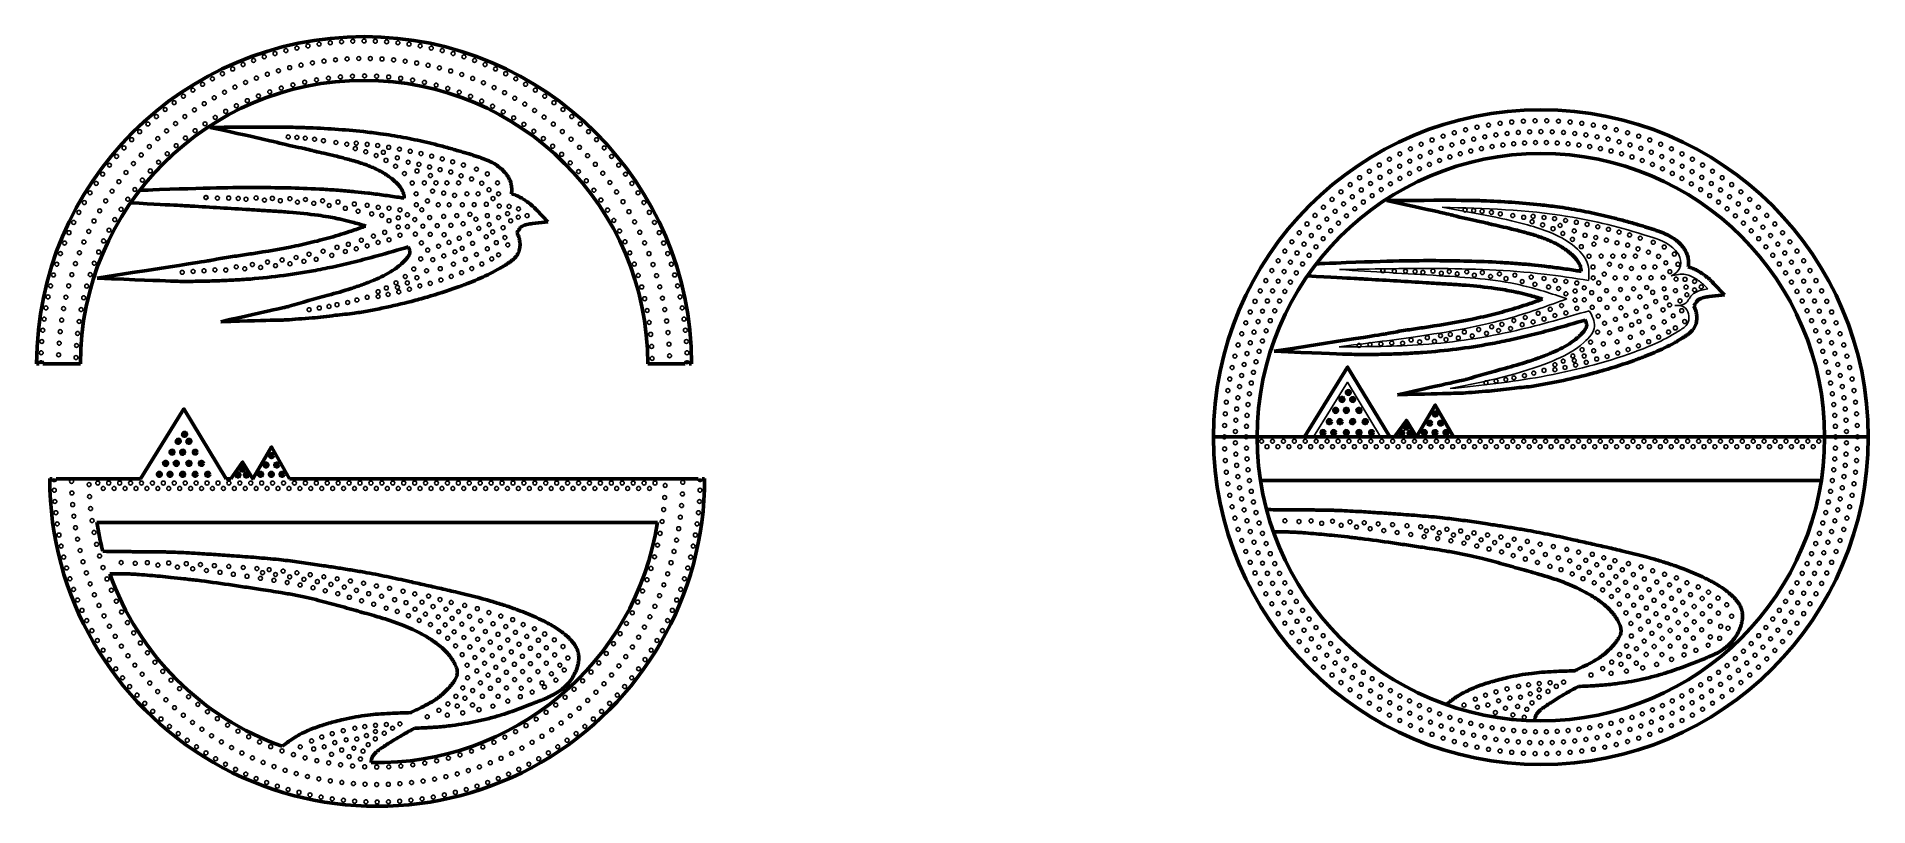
# Model space of a CAD drawing. Header units: inches. Extents: x 3862 to 102119, y -16634 to 4402.
# Drawn here: x 3862 to 8053, y 727 to 2489 of the extents above; entities outside this region: 1.
import ezdxf

# ---------------------------------------------------------------- set-up
doc = ezdxf.new("R2010")
doc.units = ezdxf.units.IN
doc.header["$MEASUREMENT"] = 0
doc.layers.add('den', color=2, linetype='Continuous')
doc.layers.add('ghichu', color=150, linetype='Continuous')
doc.layers.add('khungsat', color=10, linetype='Continuous', lineweight=60)
doc.layers.add('nui', color=90, linetype='Continuous', lineweight=60)

# ---------------------------------------------------------------- blocks, each defined once
blk = doc.blocks.new('*U62')
at = {"linetype": 'ByBlock'}
blk.add_circle((0, 0), 4.5, dxfattribs=at)
blk = doc.blocks.new('*U63')
at = {"color": 0, "linetype": 'ByBlock', "lineweight": -2, "transparency": 16777216, "rotation": 45.03663896295873}
for p in [(4888.8, 1127.5), (4906.4, 1145.1), (4924.1, 1162.8), (4853.4, 1092.1), (4871.1, 1109.8), (4835.8, 1074.4)]:
    blk.add_blockref('*U62', p, dxfattribs=at)
blk = doc.blocks.new('*U64')
at = {"linetype": 'ByBlock'}
blk.add_circle((0, 0), 4.5, dxfattribs=at)
blk = doc.blocks.new('*U65')
at = {"color": 0, "linetype": 'ByBlock', "lineweight": -2, "transparency": 16777216, "rotation": 44.99999999999975}
for p in [(4897, 1170.9), (4858.8, 1132.8), (4877.9, 1151.9), (4820.6, 1094.6), (4839.7, 1113.7)]:
    blk.add_blockref('*U64', p, dxfattribs=at)
blk = doc.blocks.new('*U67')
at = {"linetype": 'ByBlock'}
blk.add_circle((0, 0), 4.5, dxfattribs=at)
blk = doc.blocks.new('*U68')
at = {"color": 0, "linetype": 'ByBlock', "lineweight": -2, "transparency": 16777216, "rotation": 44.899037804742}
for p in [(5064.7, 1091.2), (5026.5, 1053), (5045.6, 1072.1), (4988.2, 1014.9), (5007.3, 1034), (4969.1, 995.9)]:
    blk.add_blockref('*U67', p, dxfattribs=at)
blk = doc.blocks.new('*U88')
at = {"linetype": 'ByBlock'}
blk.add_circle((0, 0), 4.5, dxfattribs=at)
blk = doc.blocks.new('*U90')
at = {"color": 0, "linetype": 'ByBlock', "lineweight": -2, "transparency": 16777216, "rotation": 45.03663896295873}
for p in [(4888.8, 1127.5), (4906.4, 1145.1), (4924.1, 1162.8), (4853.4, 1092.1), (4871.1, 1109.8), (4835.8, 1074.4)]:
    blk.add_blockref('*U88', p, dxfattribs=at)
blk = doc.blocks.new('*U91')
at = {"linetype": 'ByBlock'}
blk.add_circle((0, 0), 4.5, dxfattribs=at)
blk = doc.blocks.new('*U92')
at = {"color": 0, "linetype": 'ByBlock', "lineweight": -2, "transparency": 16777216, "rotation": 44.99999999999975}
for p in [(4897, 1170.9), (4858.8, 1132.8), (4877.9, 1151.9), (4820.6, 1094.6), (4839.7, 1113.7)]:
    blk.add_blockref('*U91', p, dxfattribs=at)
blk = doc.blocks.new('*U93')
at = {"linetype": 'ByBlock'}
blk.add_circle((0, 0), 4.5, dxfattribs=at)
blk = doc.blocks.new('*U94')
at = {"color": 0, "linetype": 'ByBlock', "lineweight": -2, "transparency": 16777216, "rotation": 44.899037804742}
for p in [(5064.7, 1091.2), (5026.5, 1053), (5045.6, 1072.1), (4988.2, 1014.9), (5007.3, 1034), (4969.1, 995.9)]:
    blk.add_blockref('*U93', p, dxfattribs=at)

msp = doc.modelspace()

# ---------------------------------------------------------------- linework, layer by layer
for centre in [(4508.4, 2471.6), (4534, 2474.7), (4559.7, 2477), (4585.5, 2478.3), (4611.3, 2478.8), (4637.1, 2478.3), (4662.9, 2477), (4688.6, 2474.7), (4714.2, 2471.6), (4358.5, 2434.2), (4382.9, 2442.6), (4407.5, 2450.1), (4432.5, 2456.8), (4457.6, 2462.6), (4482.9, 2467.5), (4493.2, 2428.7), (4519.5, 2432.7), (4545.9, 2435.7), (4572.5, 2437.7), (4599.1, 2438.7), (4625.7, 2438.6), (4652.3, 2437.6), (4678.9, 2435.5), (4705.3, 2432.4), (4731.6, 2428.3), (4739.7, 2467.5), (4765, 2462.6), (4790.2, 2456.8), (4815.1, 2450.1), (4839.8, 2442.6), (4864.1, 2434.2), (4264.3, 2392.2), (4287.2, 2403.9), (4310.6, 2414.8), (4334.4, 2424.9), (4364.9, 2393.9), (4390, 2402.8), (4415.4, 2410.7), (4441.1, 2417.7), (4467, 2423.7), (4475.3, 2384.6), (4502.4, 2389.7), (4529.7, 2393.7), (4557.2, 2396.5), (4584.7, 2398.2), (4612.4, 2398.8), (4640, 2398.1), (4667.5, 2396.4), (4695, 2393.4), (4722.3, 2389.3), (4757.8, 2423.2), (4783.7, 2417.2), (4809.4, 2410.1), (4834.8, 2402.1), (4859.8, 2393.1), (4888.2, 2424.9), (4912, 2414.8), (4935.4, 2403.9), (4958.4, 2392.2), (4197.9, 2352.4), (4219.6, 2366.4), (4241.7, 2379.7), (4268.4, 2348.9), (4291.9, 2361.5), (4315.8, 2373.2), (4340.1, 2384), (4369.6, 2352.8), (4395.5, 2362.4), (4421.8, 2370.9), (4448.4, 2378.3), (4749.4, 2384.1), (4776.3, 2377.8), (4802.9, 2370.3), (4829.1, 2361.7), (4855, 2352.1), (4884.5, 2383.2), (4908.8, 2372.3), (4932.7, 2360.5), (4956.1, 2347.8), (4980.9, 2379.7), (5003.1, 2366.4), (5024.7, 2352.4), (4136.1, 2305.8), (4156.2, 2322), (4176.8, 2337.6), (4201.2, 2305.9), (4223.1, 2321.1), (4245.5, 2335.4), (4270.7, 2303.9), (4294.6, 2317.7), (4319.1, 2330.5), (4344.1, 2342.2), (4880.4, 2341.3), (4905.4, 2329.5), (4929.8, 2316.7), (4953.7, 2302.9), (4979, 2334.3), (5001.4, 2319.8), (5023.2, 2304.6), (5045.8, 2337.6), (5066.4, 2322), (5086.5, 2305.8), (4097.8, 2271.3), (4116.7, 2288.9), (4159.3, 2273), (4179.9, 2289.8), (4224.7, 2273.5), (4247.4, 2289.2), (4977, 2288), (4999.7, 2272.2), (5044.4, 2288.5), (5065, 2271.6), (5106, 2288.9), (5124.8, 2271.3), (7080.3, 2261), (7105.9, 2268.8), (7131.8, 2275.6), (7157.9, 2281.5), (7175.7, 2259.5), (7184.2, 2286.4), (7201.1, 2263.8), (7210.7, 2290.4), (7226.8, 2267.1), (7237.3, 2293.3), (7252.5, 2269.5), (7264, 2295.3), (7278.3, 2270.9), (7290.8, 2296.3), (7304.1, 2271.4), (7317.5, 2296.3), (7330, 2270.9), (7344.3, 2295.3), (7355.8, 2269.5), (7371, 2293.3), (7381.5, 2267.1), (7397.6, 2290.4), (7407.1, 2263.8), (7424, 2286.4), (7432.6, 2259.5), (7450.3, 2281.5), (7476.5, 2275.6), (7502.3, 2268.8), (7527.9, 2261), (4061.9, 2234.2), (4079.5, 2253), (4101.4, 2218), (4120, 2237.1), (4139.3, 2255.4), (4160.8, 2220.8), (4181.3, 2239.2), (4202.6, 2256.8), (5021.6, 2255.5), (5042.9, 2237.9), (5063.4, 2219.4), (5084.9, 2253.9), (5104.2, 2235.5), (5143.1, 2253), (5160.7, 2234.2), (6981.3, 2220.5), (7005.5, 2232), (7030.1, 2242.5), (7051.5, 2224.2), (7055, 2252.2), (7075.8, 2233.1), (7100.4, 2241.1), (7119.6, 2220.7), (7125.2, 2248.1), (7143.7, 2227), (7150.3, 2254.3), (7168, 2232.5), (7192.5, 2237.1), (7217.2, 2240.8), (7241.9, 2243.5), (7266.8, 2245.4), (7291.7, 2246.3), (7316.6, 2246.3), (7341.5, 2245.4), (7366.3, 2243.5), (7391.1, 2240.8), (7415.8, 2237.1), (7440.3, 2232.5), (7457.9, 2254.3), (7464.6, 2227), (7483, 2248.1), (7488.7, 2220.7), (7507.9, 2241.1), (7532.5, 2233.1), (7553.2, 2252.2), (7556.7, 2224.2), (7578.2, 2242.5), (7602.8, 2232), (7627, 2220.5), (4028.8, 2194.6), (4045, 2214.7), (4066.5, 2177.8), (4083.6, 2198.3), (4122.1, 2181.4), (4141, 2201.5), (5083.1, 2200), (5101.9, 2179.9), (5122.7, 2216.4), (5140.5, 2196.6), (5157.5, 2176.1), (5177.6, 2214.7), (5193.8, 2194.6), (6911.6, 2180.8), (6934.3, 2194.9), (6957.6, 2208.1), (6958.3, 2179.9), (6980.9, 2192.2), (7003.6, 2175.7), (7004.1, 2203.8), (7026.1, 2186.4), (7027.6, 2214.4), (7049, 2196.3), (7072.2, 2205.3), (7095.8, 2213.4), (7512.5, 2213.4), (7536, 2205.3), (7559.3, 2196.3), (7580.7, 2214.4), (7582.2, 2186.4), (7604.2, 2203.8), (7604.7, 2175.7), (7627.3, 2192.2), (7650, 2179.9), (7650.7, 2208.1), (7674, 2194.9), (7696.7, 2180.8), (3998.4, 2152.9), (4013.2, 2174), (4034.7, 2135.1), (4050.2, 2156.8), (4086.8, 2138.9), (4104, 2160.5), (5119.9, 2158.9), (5137.1, 2137.3), (5173.7, 2155), (5189.1, 2133.3), (5209.4, 2174), (5224.2, 2152.9), (6846.6, 2133.6), (6867.7, 2150.1), (6889.3, 2165.9), (6893.1, 2137.9), (6914.3, 2152.7), (6936, 2166.7), (6938.7, 2138.8), (6959.8, 2151.9), (6981.5, 2164.2), (7626.8, 2164.2), (7648.4, 2151.9), (7669.6, 2138.8), (7672.2, 2166.7), (7694, 2152.7), (7715.1, 2137.9), (7718.9, 2165.9), (7740.6, 2150.1), (7761.7, 2133.6), (3971.1, 2109.1), (3984.4, 2131.3), (4020.1, 2112.9), (4055.3, 2093.6), (4070.6, 2116.6), (5153.2, 2114.9), (5168.5, 2091.9), (5203.7, 2111), (5238.2, 2131.3), (5251.5, 2109.1), (6806.4, 2098.3), (6826.2, 2116.3), (6852.5, 2106), (6872.5, 2122.3), (6878.2, 2094.8), (6897.8, 2110.2), (6918, 2124.9), (7690.3, 2124.9), (7710.5, 2110.2), (7730.1, 2094.8), (7735.8, 2122.3), (7755.8, 2106), (7782.1, 2116.3), (7801.9, 2098.3), (3946.9, 2063.6), (3958.6, 2086.6), (3993.4, 2066.8), (4006.3, 2090.1), (4040.9, 2070), (5182.8, 2068.2), (5217.4, 2088.2), (5230.3, 2064.8), (5264, 2086.6), (5275.7, 2063.6), (6768.9, 2060.1), (6787.3, 2079.5), (6796.2, 2052.7), (6814.3, 2071.1), (6833.1, 2088.9), (6840.8, 2062), (6859.2, 2078.7), (7749.1, 2078.7), (7767.5, 2062), (7775.2, 2088.9), (7794, 2071.1), (7812.1, 2052.7), (7821, 2079.5), (7839.4, 2060.1), (3925.9, 2016.4), (3936, 2040.2), (3970.3, 2018.8), (3981.4, 2043), (4015.3, 2021.2), (4027.6, 2045.9), (5196, 2044), (5208.3, 2019.3), (5242.2, 2041), (5253.2, 2016.8), (5286.6, 2040.2), (5296.7, 2016.4), (6734.3, 2019.2), (6751.2, 2040), (6762.1, 2013.9), (6778.8, 2033.6), (6789.4, 2007.7), (6805.9, 2026.4), (6823, 2044.5), (7785.3, 2044.5), (7802.4, 2026.4), (7818.9, 2007.7), (7829.5, 2033.6), (7846.2, 2013.9), (7857, 2040), (7873.9, 2019.2), (3908.2, 1968), (3916.6, 1992.3), (3950.9, 1969.3), (3960.1, 1994.2), (3993.8, 1970.3), (4004, 1995.9), (5219.4, 1994), (5229.6, 1968.3), (5263.3, 1992.2), (5272.5, 1967.2), (5306, 1992.3), (5314.4, 1968), (6702.9, 1975.9), (6718.2, 1997.9), (6730.9, 1972.6), (6746.1, 1993.6), (6758.7, 1968.5), (6773.7, 1988.4), (7834.6, 1988.4), (7849.6, 1968.5), (7862.1, 1993.6), (7877.3, 1972.6), (7890.1, 1997.9), (7905.4, 1975.9), (3900.7, 1943.3), (3942.6, 1944), (3984.7, 1944.2), (5238.6, 1942.2), (5280.6, 1941.8), (5321.9, 1943.3), (6674.7, 1930.4), (6688.4, 1953.4), (6702.9, 1929.2), (6716.5, 1951.2), (6730.9, 1927.1), (6744.4, 1948), (7863.9, 1948), (7877.4, 1927.1), (7891.7, 1951.2), (7905.3, 1929.2), (7919.9, 1953.4), (7933.6, 1930.4), (3888.2, 1893.2), (3894, 1918.4), (3929, 1892.5), (3935.3, 1918.3), (3969.7, 1891.1), (3976.6, 1917.8), (5246.6, 1915.8), (5253.4, 1889), (5287.9, 1916.2), (5294.1, 1890.3), (5328.6, 1918.4), (5334.4, 1893.2), (6650, 1882.9), (6661.9, 1906.9), (6678.2, 1883.8), (6690.1, 1906.8), (6706.2, 1883.8), (6718.2, 1905.7), (7890.1, 1905.7), (7902, 1883.8), (7918.1, 1906.8), (7930.1, 1883.8), (7946.4, 1906.9), (7958.3, 1882.9), (3879.3, 1842.4), (3883.3, 1867.9), (3919.3, 1840.1), (3923.7, 1866.4), (3963.9, 1864.1), (5259.1, 1862), (5299.3, 1864.2), (5339.3, 1867.9), (5343.4, 1842.4), (6638.9, 1858.6), (6667.1, 1860.5), (6695.1, 1861.5), (7913.1, 1861.5), (7941.2, 1860.5), (7969.3, 1858.6), (3876.1, 1816.8), (3916, 1813.7), (3955.8, 1809.5), (3959.3, 1836.9), (5263.6, 1834.8), (5267.1, 1807.4), (5303.6, 1837.9), (5306.8, 1811.5), (5346.5, 1816.8), (6619.6, 1808.7), (6628.8, 1833.8), (6647.6, 1812.7), (6656.9, 1836.8), (6675.4, 1815.7), (6684.9, 1838.8), (7923.4, 1838.8), (7932.9, 1815.7), (7951.4, 1836.8), (7960.7, 1812.7), (7979.5, 1833.8), (7988.7, 1808.7), (3872.5, 1765.3), (3873.9, 1791.1), (3912.4, 1760.6), (3913.7, 1787.2), (3953.4, 1781.9), (5269.3, 1779.9), (5309.1, 1785), (5310.3, 1758.4), (5348.8, 1791.1), (5350.1, 1765.3), (6604, 1757.5), (6611.3, 1783.2), (6631.6, 1763.5), (6639.1, 1788.2), (6659.2, 1768.6), (6666.9, 1792.3), (7941.4, 1792.3), (7949.1, 1768.6), (7969.2, 1788.2), (7976.7, 1763.5), (7997, 1783.2), (8004.3, 1757.5), (3952.2, 1754.4), (5270.4, 1752.3), (6597.6, 1731.5), (6625, 1738.5), (6646.4, 1720.5), (6652.3, 1744.7), (7955.9, 1744.7), (7961.9, 1720.5), (7983.3, 1738.5), (8010.6, 1731.5), (6587.8, 1678.8), (6592.2, 1705.2), (6614.5, 1687.9), (6619.3, 1713.3), (6641.4, 1696.1), (7966.9, 1696.1), (7989, 1713.3), (7993.7, 1687.9), (8016.1, 1705.2), (8020.5, 1678.8), (6584.3, 1652.3), (6607.9, 1636.7), (6610.7, 1662.4), (6634, 1646.8), (6637.2, 1671.5), (7971, 1671.5), (7974.2, 1646.8), (7997.5, 1662.4), (8000.4, 1636.7), (8023.9, 1652.3), (6580.4, 1598.9), (6581.9, 1625.6), (6606, 1610.9), (6630.4, 1597.1), (6631.7, 1622), (7976.5, 1622), (7977.9, 1597.1), (8002.3, 1610.9), (8026.4, 1625.6), (8027.9, 1598.9), (6579.9, 1572.8), (6605, 1585.1), (6605, 1559.2), (6629.9, 1572.9), (6630.4, 1547.2), (7977.9, 1547.2), (7978.4, 1572.8), (8003.3, 1585.1), (8003.3, 1559.2), (8028.4, 1572.9), (6580.4, 1545.4), (6581.9, 1518.7), (6606, 1533.4), (6607.9, 1507.6), (6631.7, 1522.4), (7976.5, 1522.4), (8000.4, 1507.6), (8002.3, 1533.4), (8026.4, 1518.7), (8027.9, 1545.4), (3942, 1471), (3982.1, 1463.8), (5340.5, 1468.8), (6584.3, 1492), (6587.8, 1465.5), (6610.7, 1482), (6634, 1497.6), (6637.2, 1472.8), (7971, 1472.8), (7974.2, 1497.6), (7997.5, 1482), (8020.5, 1465.5), (8023.9, 1492), (3902.5, 1450.8), (3903.8, 1425), (3942.7, 1444.4), (3983.2, 1436.2), (5299.1, 1434.1), (5300.3, 1461.7), (5339.7, 1442.2), (5378.7, 1425), (5380, 1450.8), (6592.2, 1439.1), (6614.5, 1456.4), (6619.3, 1431), (6641.4, 1448.3), (6646.4, 1423.9), (7961.9, 1423.9), (7966.9, 1448.3), (7989, 1431), (7993.7, 1456.4), (8016.1, 1439.1), (3906.1, 1399.3), (3944.5, 1417.8), (3947.2, 1391.3), (3985.5, 1408.7), (3988.9, 1381.3), (5293.3, 1379.2), (5296.8, 1406.6), (5335, 1389.1), (5337.8, 1415.6), (5376.4, 1399.3), (6597.6, 1412.9), (6604, 1386.9), (6625, 1405.8), (6631.6, 1380.8), (6652.3, 1399.7), (7955.9, 1399.7), (7976.7, 1380.8), (7983.3, 1405.8), (8004.3, 1386.9), (8010.6, 1412.9), (3909.2, 1373.7), (3913.2, 1348.2), (3951, 1365), (3955.7, 1338.8), (3993.5, 1354.1), (5288.6, 1352), (5331.2, 1362.8), (5369.3, 1348.2), (5373.3, 1373.7), (6611.3, 1361.1), (6639.1, 1356.1), (6659.2, 1375.7), (6666.9, 1352), (7941.4, 1352), (7949.1, 1375.7), (7969.2, 1356.1), (7997, 1361.1), (3918.2, 1322.9), (3924, 1297.7), (3961.5, 1312.8), (3999.2, 1327), (4006, 1300.3), (5275.9, 1298.3), (5282.8, 1325), (5320.5, 1310.6), (5326.3, 1336.6), (5358.5, 1297.7), (5364.3, 1322.9), (6619.6, 1335.7), (6628.8, 1310.5), (6647.6, 1331.7), (6656.9, 1307.6), (6675.4, 1328.6), (6684.9, 1305.5), (7923.4, 1305.5), (7932.9, 1328.6), (7951.4, 1307.6), (7960.7, 1331.7), (7979.5, 1310.5), (7988.7, 1335.7), (3930.6, 1272.8), (3968.2, 1287), (3975.9, 1261.5), (4014, 1273.8), (5267.9, 1271.8), (5305.9, 1259.4), (5313.7, 1284.9), (5351.9, 1272.8), (6638.9, 1285.8), (6650, 1261.4), (6667.1, 1283.8), (6678.2, 1260.5), (6695.1, 1282.8), (6706.2, 1260.5), (7902, 1260.5), (7913.1, 1282.8), (7930.1, 1260.5), (7941.2, 1283.8), (7958.3, 1261.4), (7969.3, 1285.8), (3938.2, 1248.1), (3946.6, 1223.7), (3984.6, 1236.4), (3994.2, 1211.5), (4023, 1247.7), (4033.1, 1222), (5248.6, 1220.1), (5258.8, 1245.8), (5297.2, 1234.3), (5335.9, 1223.7), (5344.3, 1248.1), (6661.9, 1237.4), (6674.7, 1213.9), (6690.1, 1237.6), (6702.9, 1215.1), (6718.2, 1238.6), (6730.9, 1217.2), (7877.4, 1217.2), (7890.1, 1238.6), (7905.3, 1215.1), (7918.1, 1237.6), (7933.6, 1213.9), (7946.4, 1237.4), (3955.8, 1199.6), (3965.9, 1175.9), (4004.7, 1187.1), (4044.3, 1196.8), (4056.5, 1172.1), (5225, 1170.2), (5237.3, 1194.9), (5276.8, 1185.1), (5287.5, 1209.5), (5316.6, 1175.9), (5326.7, 1199.6), (6688.4, 1190.9), (6716.5, 1193.1), (6730.9, 1171.7), (6744.4, 1196.3), (6758.7, 1175.8), (7849.6, 1175.8), (7863.9, 1196.3), (7877.3, 1171.7), (7891.7, 1193.1), (7919.9, 1190.9), (3976.8, 1152.5), (3988.5, 1129.5), (4016.2, 1163.1), (4028.6, 1139.5), (4069.8, 1147.8), (5211.7, 1146), (5252.8, 1137.6), (5265.3, 1161.1), (5294, 1129.5), (5305.7, 1152.5), (6702.9, 1168.4), (6718.2, 1146.5), (6746.1, 1150.8), (6762.1, 1130.4), (6773.7, 1156), (6789.4, 1136.6), (7818.9, 1136.6), (7834.6, 1156), (7846.2, 1130.4), (7862.1, 1150.8), (7890.1, 1146.5), (7905.4, 1168.4), (4001, 1106.9), (4041.9, 1116.4), (4056, 1093.9), (4084.1, 1124.2), (4099.3, 1101.2), (5182, 1099.5), (5197.3, 1122.4), (5225.3, 1092), (5239.5, 1114.5), (5281.5, 1106.9), (6734.3, 1125.1), (6751.2, 1104.4), (6778.8, 1110.7), (6796.2, 1091.6), (6805.9, 1117.9), (6823, 1099.8), (7785.3, 1099.8), (7802.4, 1117.9), (7812.1, 1091.6), (7829.5, 1110.7), (7857, 1104.4), (7873.9, 1125.1), (4014.3, 1084.8), (4028.4, 1063.2), (4071, 1071.9), (4086.8, 1050.4), (4115.5, 1078.8), (4132.6, 1057.1), (5148.5, 1055.5), (5165.7, 1077.1), (5194.3, 1048.7), (5210.2, 1070), (5254.1, 1063.2), (5268.2, 1084.8), (6768.9, 1084.2), (6787.3, 1064.8), (6806.4, 1046), (6814.3, 1073.2), (6833.1, 1055.4), (6840.8, 1082.4), (6859.2, 1065.6), (6878.2, 1049.5), (7730.1, 1049.5), (7749.1, 1065.6), (7767.5, 1082.4), (7775.2, 1055.4), (7794, 1073.2), (7801.9, 1046), (7821, 1064.8), (7839.4, 1084.2), (4043.2, 1042), (4058.7, 1021.4), (4103.5, 1029.6), (4120.9, 1009.5), (4150.6, 1036.2), (4169.5, 1016.1), (5111.5, 1014.6), (5130.5, 1034.7), (5160.2, 1007.8), (5177.6, 1027.9), (5223.8, 1021.4), (5239.3, 1042), (6826.2, 1028), (6846.6, 1010.7), (6852.5, 1038.4), (6872.5, 1022), (6893.1, 1006.5), (6897.8, 1034.1), (6918, 1019.5), (6938.7, 1005.6), (7669.6, 1005.6), (7690.3, 1019.5), (7710.5, 1034.1), (7715.1, 1006.5), (7735.8, 1022), (7755.8, 1038.4), (7761.7, 1010.7), (7782.1, 1028), (4075, 1001.4), (4091.9, 981.9), (4109.5, 963), (4139, 990), (4157.9, 971.3), (4189.2, 996.7), (4209.7, 978.2), (4230.9, 960.6), (5071.2, 976.8), (5091.8, 995.3), (5123, 969.7), (5141.9, 988.4), (5173, 963), (5190.6, 981.9), (5207.5, 1001.4), (6867.7, 994.2), (6889.3, 978.5), (6911.6, 963.5), (6914.3, 991.7), (6936, 977.7), (6958.3, 964.5), (6959.8, 992.4), (6981.5, 980.1), (7003.6, 968.6), (7604.7, 968.6), (7626.8, 980.1), (7648.4, 992.4), (7650, 964.5), (7672.2, 977.7), (7694, 991.7), (7696.7, 963.5), (7718.9, 978.5), (7740.6, 994.2), (4127.7, 944.8), (4146.6, 927.2), (4177.5, 953.2), (4197.8, 935.9), (4218.7, 919.4), (4252.9, 943.8), (4275.6, 928), (5005.2, 926.9), (5027.9, 942.6), (5049.9, 959.3), (5062.1, 918.1), (5083, 934.5), (5103.3, 951.7), (5135.9, 927.2), (5154.8, 944.8), (6934.3, 949.5), (6957.6, 936.2), (6980.9, 952.1), (6981.3, 923.8), (7004.1, 940.6), (7026.1, 957.9), (7027.6, 929.9), (7049, 948.1), (7051.5, 920.1), (7072.2, 939.1), (7095.8, 930.9), (7119.6, 923.7), (7488.7, 923.7), (7512.5, 930.9), (7536, 939.1), (7556.7, 920.1), (7559.3, 948.1), (7580.7, 929.9), (7582.2, 957.9), (7604.2, 940.6), (7627, 923.8), (7627.3, 952.1), (7650.7, 936.2), (7674, 949.5), (4166.1, 910.3), (4186.1, 894), (4206.7, 878.5), (4240.2, 903.8), (4262.3, 888.9), (4298.9, 913.2), (4322.7, 899.4), (4347.2, 886.5), (4933.4, 885.6), (4957.9, 898.3), (4981.9, 912.1), (5018.4, 887.7), (5040.5, 902.5), (5075.8, 878.5), (5096.4, 894), (5116.4, 910.3), (7005.5, 912.4), (7030.1, 901.8), (7055, 892.1), (7075.8, 911.2), (7080.3, 883.4), (7100.4, 903.3), (7125.2, 896.2), (7143.7, 917.3), (7150.3, 890), (7168, 911.8), (7175.7, 884.8), (7192.5, 907.2), (7201.1, 880.5), (7217.2, 903.5), (7226.8, 877.2), (7241.9, 900.8), (7266.8, 899), (7291.7, 898), (7316.6, 898), (7341.5, 899), (7366.3, 900.8), (7381.5, 877.2), (7391.1, 903.5), (7407.1, 880.5), (7415.8, 907.2), (7432.6, 884.8), (7440.3, 911.8), (7457.9, 890), (7464.6, 917.3), (7483, 896.2), (7507.9, 903.3), (7527.9, 883.4), (7532.5, 911.2), (7553.2, 892.1), (7578.2, 901.8), (7602.8, 912.4), (4227.9, 863.7), (4249.5, 849.6), (4271.6, 836.3), (4284.9, 874.9), (4308.1, 861.8), (4331.7, 849.5), (4355.8, 838.2), (4372.2, 874.7), (4397.6, 864), (4423.5, 854.3), (4449.7, 845.7), (4476.3, 838.3), (4804.2, 837.8), (4830.8, 845.1), (4857.1, 853.6), (4883, 863.2), (4908.4, 873.9), (4924.6, 837.3), (4948.8, 848.6), (4972.5, 860.7), (4995.7, 873.8), (5010.9, 836.3), (5033, 849.6), (5054.6, 863.7), (7105.9, 875.6), (7131.8, 868.7), (7157.9, 862.8), (7184.2, 857.9), (7210.7, 854), (7237.3, 851), (7252.5, 874.8), (7264, 849), (7278.3, 873.4), (7290.8, 848), (7304.1, 872.9), (7317.5, 848), (7330, 873.4), (7344.3, 849), (7355.8, 874.8), (7371, 851), (7397.6, 854), (7424, 857.9), (7450.3, 862.8), (7476.5, 868.7), (7502.3, 875.6), (4294.2, 823.8), (4317.2, 812.1), (4340.6, 801.2), (4380.3, 827.8), (4405.2, 818.3), (4430.5, 809.8), (4456, 802.3), (4481.8, 795.7), (4503.2, 831.9), (4530.3, 826.7), (4557.6, 822.6), (4585, 819.7), (4612.6, 817.9), (4640.2, 817.3), (4667.8, 817.8), (4695.4, 819.5), (4722.8, 822.4), (4750.2, 826.4), (4777.3, 831.5), (4798.5, 795.2), (4824.4, 801.7), (4849.9, 809.2), (4875.2, 817.6), (4900.1, 827), (4941.9, 801.2), (4965.3, 812.1), (4988.3, 823.8), (4364.3, 791.1), (4388.4, 781.9), (4412.8, 773.5), (4437.5, 765.9), (4462.4, 759.3), (4487.6, 753.5), (4507.8, 790.2), (4534.1, 785.6), (4560.4, 782), (4586.9, 779.4), (4613.5, 777.9), (4640.1, 777.3), (4666.8, 777.8), (4693.3, 779.3), (4719.9, 781.7), (4746.3, 785.2), (4772.5, 789.7), (4795, 753.5), (4820.1, 759.3), (4845, 765.9), (4869.7, 773.5), (4894.1, 781.9), (4918.2, 791.1), (4512.9, 748.5), (4538.4, 744.5), (4564, 741.4), (4589.7, 739.1), (4615.5, 737.8), (4641.3, 737.3), (4667.1, 737.8), (4692.8, 739.1), (4718.5, 741.4), (4744.1, 744.5), (4769.6, 748.5)]:
    msp.add_circle(centre, 4.5)
at = {"linetype": 'ByBlock'}
for centre, radius in [((4437.8, 2259.3), 4.5), ((4457.5, 2258.1), 4.5), ((4476.7, 2256.4), 4.5), ((4498, 2253.9), 4.5), ((4518.4, 2250.6), 4.5), ((4546.9, 2246.5), 4.5), ((4571.7, 2242.6), 4.5), ((4591.2, 2232.6), 4.5), ((4593.4, 2244.9), 4.5), ((4615.1, 2225.2), 4.5), ((4618.4, 2242.2), 4.5), ((4642.5, 2239.6), 4.5), ((4655.3, 2224), 4.5), ((4667.6, 2235.4), 4.5), ((4692.3, 2231.2), 4.5), ((4716.9, 2226.4), 4.5), ((4741.5, 2221.1), 4.5), ((4639, 2216.6), 4.5), ((4661.5, 2205.6), 4.5), ((4683.3, 2192.1), 4.5), ((4687.4, 2211.4), 4.5), ((4703.7, 2175.4), 4.5), ((4712.2, 2201.4), 4.5), ((4732.4, 2181.2), 4.5), ((4736.8, 2196.5), 4.5), ((4761.1, 2190.5), 4.5), ((4765.9, 2215.2), 4.5), ((4785.3, 2184.3), 4.5), ((4790.2, 2208.9), 4.5), ((4809.7, 2179), 4.5), ((4814, 2202.2), 4.5), ((4838.6, 2194.9), 4.5), ((4868.4, 2185.5), 4.5), ((4721.4, 2153.7), 4.5), ((4749.2, 2154), 4.5), ((4763.1, 2170.8), 4.5), ((4768, 2135.3), 4.5), ((4775.8, 2154), 4.5), ((4800.8, 2154), 4.5), ((4827.5, 2154), 4.5), ((4833.4, 2170.4), 4.5), ((4857.2, 2162.9), 4.5), ((4880.5, 2153.2), 4.5), ((4893.4, 2174.7), 4.5), ((4897.2, 2138.4), 4.5), ((4916.6, 2154), 4.5), ((4249.2, 2120.6), 4.5), ((4249.9, 2120.4), 4.5), ((4275.7, 2119.3), 4.5), ((4301.5, 2119.4), 4.5), ((4323.4, 2118.5), 4.5), ((4341.2, 2116.6), 4.5), ((4364.2, 2119.6), 4.5), ((4383.4, 2114.7), 4.5), ((4401.5, 2118.6), 4.5), ((4419.7, 2113.3), 4.5), ((4441.6, 2117.9), 4.5), ((4458.9, 2110.1), 4.5), ((4477.2, 2116.1), 4.5), ((4496.1, 2107.3), 4.5), ((4516.4, 2113.1), 4.5), ((4531.4, 2102.3), 4.5), ((4551.6, 2110.2), 4.5), ((4568.4, 2095.8), 4.5), ((4589, 2105.8), 4.5), ((4618.4, 2102.7), 4.5), ((4643.8, 2098.2), 4.5), ((4668.4, 2096), 4.5), ((4693.4, 2092.3), 4.5), ((4730.4, 2129), 4.5), ((4730.9, 2104), 4.5), ((4743.4, 2092.5), 4.5), ((4756.3, 2112.7), 4.5), ((4781, 2104), 4.5), ((4793.4, 2130.7), 4.5), ((4806, 2104), 4.5), ((4818.4, 2125.5), 4.5), ((4836.2, 2104), 4.5), ((4846.6, 2129), 4.5), ((4863.2, 2104.3), 4.5), ((4872.2, 2129), 4.5), ((4891, 2105.1), 4.5), ((4906.3, 2118.2), 4.5), ((4919, 2129), 4.5), ((4920.6, 2101.1), 4.5), ((4943.1, 2100.2), 4.5), ((4964.7, 2094.5), 4.5), ((7130.6, 2091.9), 4.5), ((4597.6, 2089.2), 4.5), ((4628.8, 2083.2), 4.5), ((4651.8, 2079.7), 4.5), ((4668.4, 2067.6), 4.5), ((4689.5, 2053.1), 4.5), ((4689.6, 2074.1), 4.5), ((4710.4, 2081.2), 4.5), ((4710.5, 2054), 4.5), ((4727.4, 2070.2), 4.5), ((4745.8, 2055), 4.5), ((4761.4, 2074.8), 4.5), ((4778.7, 2056.1), 4.5), ((4793.4, 2077.3), 4.5), ((4809.9, 2056.9), 4.5), ((4823.4, 2079), 4.5), ((4837.8, 2060.5), 4.5), ((4853.4, 2082.1), 4.5), ((4867.1, 2070.8), 4.5), ((4873.8, 2049.8), 4.5), ((4893.3, 2079), 4.5), ((4897.5, 2058.6), 4.5), ((4919, 2074.8), 4.5), ((4929.4, 2051.5), 4.5), ((4939.7, 2083.6), 4.5), ((4946.8, 2067.2), 4.5), ((4964.1, 2075.6), 4.5), ((4984.3, 2079.1), 4.5), ((7150.3, 2090.8), 4.5), ((7169.5, 2089.1), 4.5), ((7190.8, 2086.6), 4.5), ((7211.2, 2083.2), 4.5), ((7239.7, 2079.2), 4.5), ((7264.6, 2075.2), 4.5), ((7284, 2065.2), 4.5), ((7286.2, 2077.5), 4.5), ((7308, 2057.9), 4.5), ((7311.2, 2074.9), 4.5), ((7335.3, 2072.2), 4.5), ((7348.1, 2056.7), 4.5), ((7360.5, 2068.1), 4.5), ((7385.2, 2063.9), 4.5), ((7409.8, 2059.1), 4.5), ((7434.3, 2053.7), 4.5), ((4575.3, 2013.5), 4.5), ((4605, 2022.9), 4.5), ((4618.4, 2009.9), 4.5), ((4632.7, 2032.2), 4.5), ((4643.3, 2017.9), 4.5), ((4658.4, 2040.8), 4.5), ((4668.4, 2023.8), 4.5), ((4693.4, 2034.3), 4.5), ((4728.7, 2036.8), 4.5), ((4742.5, 2016.7), 4.5), ((4762.6, 2036.3), 4.5), ((4781.7, 2009.2), 4.5), ((4794.4, 2035.5), 4.5), ((4805.7, 2017.9), 4.5), ((4829.1, 2027.3), 4.5), ((4851.9, 2037.8), 4.5), ((4859.5, 2015.7), 4.5), ((4890.8, 2030.8), 4.5), ((4905.6, 2041.9), 4.5), ((4913.9, 2017.2), 4.5), ((4933.5, 2029), 4.5), ((4940.1, 2012.2), 4.5), ((7331.9, 2049.2), 4.5), ((7354.3, 2038.3), 4.5), ((7376.2, 2024.8), 4.5), ((7380.3, 2044.1), 4.5), ((7396.6, 2008.1), 4.5), ((7405.1, 2034), 4.5), ((7425.3, 2013.9), 4.5), ((7429.6, 2029.1), 4.5), ((7453.9, 2023.2), 4.5), ((7458.7, 2047.8), 4.5), ((7478.1, 2016.9), 4.5), ((7483, 2041.5), 4.5), ((7502.6, 2011.6), 4.5), ((7506.9, 2034.9), 4.5), ((7531.4, 2027.6), 4.5), ((7561.2, 2018.1), 4.5), ((4355.7, 1967.2), 4.5), ((4390.3, 1972.9), 4.5), ((4423.8, 1977.7), 4.5), ((4441.7, 1969), 4.5), ((4455.7, 1983.3), 4.5), ((4473.7, 1974.6), 4.5), ((4485.4, 1990.8), 4.5), ((4501.7, 1979.2), 4.5), ((4517.6, 1997.6), 4.5), ((4537.3, 1988.2), 4.5), ((4549.4, 2006.5), 4.5), ((4568.4, 1997.1), 4.5), ((4593.4, 2003.3), 4.5), ((4740.9, 1980.1), 4.5), ((4756.9, 2000.2), 4.5), ((4768.4, 1978.3), 4.5), ((4793.7, 1986.9), 4.5), ((4815.8, 1968.3), 4.5), ((4819.1, 1996.3), 4.5), ((4835.8, 2004.3), 4.5), ((4843.1, 1979), 4.5), ((4868.4, 1990.2), 4.5), ((4880.8, 1968.5), 4.5), ((4893.4, 2003.3), 4.5), ((4903.4, 1980.2), 4.5), ((4919, 1989.4), 4.5), ((7414.2, 1986.3), 4.5), ((7442, 1986.6), 4.5), ((7460.9, 1968), 4.5), ((7468.6, 1986.6), 4.5), ((7493.7, 1986.6), 4.5), ((7520.3, 1986.6), 4.5), ((7526.2, 2003), 4.5), ((7550.1, 1995.5), 4.5), ((7573.4, 1985.9), 4.5), ((7586.2, 2007.3), 4.5), ((7590, 1971.1), 4.5), ((7609.4, 1991.1), 4.5), ((7617.5, 1967.8), 4.5), ((4195.2, 1949.4), 4.5), ((4220.1, 1951.5), 4.5), ((4245, 1952.9), 4.5), ((4270, 1955), 4.5), ((4294.9, 1954.6), 4.5), ((4318.8, 1962), 4.5), ((4338.3, 1957.5), 4.5), ((4374.6, 1960.5), 4.5), ((4408.6, 1964.7), 4.5), ((4684.4, 1925.4), 4.5), ((4705.5, 1939.7), 4.5), ((4710.2, 1925.2), 4.5), ((4725, 1957), 4.5), ((4732.1, 1937.1), 4.5), ((4754.2, 1953), 4.5), ((4762.7, 1924.1), 4.5), ((4785.7, 1957.7), 4.5), ((4787.1, 1931.8), 4.5), ((4810.8, 1939.9), 4.5), ((4834.4, 1948.6), 4.5), ((4857.8, 1958), 4.5), ((6942, 1953.2), 4.5), ((6942.8, 1953.1), 4.5), ((6968.6, 1951.9), 4.5), ((6994.3, 1952), 4.5), ((7016.2, 1951.2), 4.5), ((7034, 1949.3), 4.5), ((7057.1, 1952.3), 4.5), ((7076.2, 1947.4), 4.5), ((7094.3, 1951.2), 4.5), ((7112.5, 1946), 4.5), ((7134.4, 1950.5), 4.5), ((7151.7, 1942.7), 4.5), ((7170, 1948.8), 4.5), ((7188.9, 1939.9), 4.5), ((7209.3, 1945.7), 4.5), ((7224.2, 1935), 4.5), ((7244.4, 1942.9), 4.5), ((7261.2, 1928.4), 4.5), ((7281.9, 1938.5), 4.5), ((7311.2, 1935.3), 4.5), ((7336.7, 1930.9), 4.5), ((7361.2, 1928.6), 4.5), ((7386.2, 1924.9), 4.5), ((7423.3, 1961.6), 4.5), ((7423.7, 1936.6), 4.5), ((7436.2, 1925.2), 4.5), ((7449.1, 1945.4), 4.5), ((7473.8, 1936.6), 4.5), ((7486.2, 1963.3), 4.5), ((7498.8, 1936.6), 4.5), ((7511.2, 1958.2), 4.5), ((7529, 1936.6), 4.5), ((7539.4, 1961.6), 4.5), ((7556.1, 1936.9), 4.5), ((7565, 1961.6), 4.5), ((7583.8, 1937.8), 4.5), ((7599.1, 1950.9), 4.5), ((7613.4, 1933.8), 4.5), ((7633.9, 1933.4), 4.5), ((7655.6, 1928.5), 4.5), ((4594.9, 1886.1), 4.5), ((4618.4, 1892.3), 4.5), ((4643.4, 1905.2), 4.5), ((4643.4, 1894.1), 4.5), ((4662.2, 1913.6), 4.5), ((4666.3, 1898.9), 4.5), ((4687.6, 1915), 4.5), ((4690.7, 1904.6), 4.5), ((4715, 1910.7), 4.5), ((4738.9, 1918.4), 4.5), ((7290.4, 1921.9), 4.5), ((7321.6, 1915.9), 4.5), ((7344.6, 1912.4), 4.5), ((7361.2, 1900.3), 4.5), ((7382.4, 1906.7), 4.5), ((7382.4, 1885.8), 4.5), ((7403.2, 1913.9), 4.5), ((7403.3, 1886.6), 4.5), ((7420.2, 1902.9), 4.5), ((7438.6, 1887.7), 4.5), ((7454.2, 1907.4), 4.5), ((7471.5, 1888.7), 4.5), ((7486.2, 1910), 4.5), ((7502.7, 1889.6), 4.5), ((7516.2, 1911.6), 4.5), ((7530.6, 1893.1), 4.5), ((7546.2, 1914.7), 4.5), ((7559.9, 1903.5), 4.5), ((7566.7, 1882.4), 4.5), ((7586.1, 1911.6), 4.5), ((7590.4, 1891.3), 4.5), ((7611.9, 1907.4), 4.5), ((7622.3, 1884.1), 4.5), ((7636.2, 1915.6), 4.5), ((7638, 1898.1), 4.5), ((7655.6, 1909.1), 4.5), ((7671, 1916), 4.5), ((4485.6, 1863.9), 4.5), ((4508.8, 1867.7), 4.5), ((4531, 1871.3), 4.5), ((4549.4, 1875.3), 4.5), ((4573.7, 1880.3), 4.5), ((7268.2, 1846.1), 4.5), ((7297.8, 1855.5), 4.5), ((7311.2, 1842.5), 4.5), ((7325.5, 1864.8), 4.5), ((7336.1, 1850.6), 4.5), ((7351.3, 1873.4), 4.5), ((7361.2, 1856.4), 4.5), ((7386.2, 1866.9), 4.5), ((7421.5, 1869.4), 4.5), ((7435.3, 1849.3), 4.5), ((7455.4, 1868.9), 4.5), ((7474.6, 1841.9), 4.5), ((7487.2, 1868.2), 4.5), ((7498.5, 1850.6), 4.5), ((7521.9, 1860), 4.5), ((7544.7, 1870.5), 4.5), ((7552.3, 1848.4), 4.5), ((7583.6, 1863.5), 4.5), ((7598.5, 1874.6), 4.5), ((7606.7, 1849.8), 4.5), ((7626.3, 1861.6), 4.5), ((7044.1, 1799.9), 4.5), ((7074.4, 1804.5), 4.5), ((7096.8, 1807.3), 4.5), ((7115.1, 1799.1), 4.5), ((7128.9, 1812.8), 4.5), ((7146.9, 1804.1), 4.5), ((7161.7, 1818.5), 4.5), ((7179.6, 1809.7), 4.5), ((7191.5, 1824.9), 4.5), ((7207.2, 1816.2), 4.5), ((7214.9, 1830.3), 4.5), ((7234.6, 1820.8), 4.5), ((7242.2, 1839.1), 4.5), ((7261.2, 1829.7), 4.5), ((7286.2, 1835.9), 4.5), ((7433.7, 1812.7), 4.5), ((7449.7, 1832.9), 4.5), ((7461.2, 1811), 4.5), ((7486.5, 1819.6), 4.5), ((7508.6, 1800.9), 4.5), ((7511.9, 1828.9), 4.5), ((7528.6, 1836.9), 4.5), ((7535.9, 1811.6), 4.5), ((7561.2, 1822.9), 4.5), ((7573.6, 1801.1), 4.5), ((7586.2, 1835.9), 4.5), ((7596.2, 1812.9), 4.5), ((7611.8, 1822.1), 4.5), ((7633, 1836.7), 4.5), ((6888, 1782), 4.5), ((6912.9, 1784.2), 4.5), ((6937.9, 1785.6), 4.5), ((6962.8, 1787.7), 4.5), ((6987.7, 1787.3), 4.5), ((7007.1, 1794.6), 4.5), ((7026.6, 1790.1), 4.5), ((7060.5, 1791.4), 4.5), ((7086.9, 1795.5), 4.5), ((7377.2, 1758), 4.5), ((7398.3, 1772.3), 4.5), ((7403.1, 1757.8), 4.5), ((7417.8, 1789.7), 4.5), ((7424.9, 1769.8), 4.5), ((7447, 1785.6), 4.5), ((7455.5, 1756.8), 4.5), ((7478.5, 1790.4), 4.5), ((7479.9, 1764.5), 4.5), ((7503.6, 1772.6), 4.5), ((7527.2, 1781.2), 4.5), ((7550.6, 1790.7), 4.5), ((7287.7, 1718.7), 4.5), ((7311.2, 1725), 4.5), ((7336.2, 1737.9), 4.5), ((7336.2, 1726.7), 4.5), ((7355, 1746.2), 4.5), ((7359.2, 1731.6), 4.5), ((7380.4, 1747.6), 4.5), ((7383.5, 1737.2), 4.5), ((7407.8, 1743.3), 4.5), ((7431.7, 1751), 4.5), ((7178.4, 1696.6), 4.5), ((7201.6, 1700.4), 4.5), ((7223.8, 1704), 4.5), ((7242.3, 1708), 4.5), ((7266.5, 1713), 4.5), ((6718.4, 1380.8), 4.5), ((6750.6, 1379.1), 4.5), ((6778.2, 1380.6), 4.5), ((6827.2, 1379.9), 4.5), ((6802.5, 1375), 4.5), ((6847.1, 1370.5), 4.5), ((6867.3, 1378.2), 4.5), ((6882.1, 1366.6), 4.5), ((6899.8, 1376.3), 4.5), ((6913.4, 1362.7), 4.5), ((6931.7, 1373.8), 4.5), ((6944.6, 1358.4), 4.5), ((6964.7, 1371.9), 4.5), ((6975.1, 1354), 4.5), ((6997.7, 1369.5), 4.5), ((7006.3, 1349.4), 4.5), ((7028.9, 1367.1), 4.5), ((7036.9, 1344.7), 4.5), ((7041.9, 1357.6), 4.5), ((7057, 1364.7), 4.5), ((7067.9, 1340.1), 4.5), ((7071.5, 1353.4), 4.5), ((7088.9, 1361.3), 4.5), ((7104, 1348.2), 4.5), ((7120.5, 1357.4), 4.5), ((7136.5, 1342.5), 4.5), ((7150.9, 1353), 4.5), ((7167.3, 1337.2), 4.5), ((7182.1, 1348.3), 4.5), ((7212.6, 1343.6), 4.5), ((7242.9, 1338.6), 4.5), ((7098.2, 1335.1), 4.5), ((7127.9, 1329.6), 4.5), ((7157.3, 1323.2), 4.5), ((7185.3, 1316.3), 4.5), ((7198.3, 1330.9), 4.5), ((7214, 1309.6), 4.5), ((7228.9, 1324.6), 4.5), ((7240.6, 1301.2), 4.5), ((7256.6, 1317.2), 4.5), ((7273, 1333.5), 4.5), ((7284.7, 1309.6), 4.5), ((7302.3, 1327.2), 4.5), ((7314.3, 1303.7), 4.5), ((7332.5, 1321.8), 4.5), ((7344.1, 1295.8), 4.5), ((7363.4, 1315.2), 4.5), ((7390.3, 1309.1), 4.5), ((7421.7, 1304.1), 4.5), ((7448, 1296.1), 4.5), ((4055.5, 1285.2), 4.5), ((4087.7, 1283.5), 4.5), ((4115.3, 1285), 4.5), ((4139.6, 1279.4), 4.5), ((4164.3, 1284.3), 4.5), ((4184.2, 1274.9), 4.5), ((4204.5, 1282.6), 4.5), ((4219.2, 1271), 4.5), ((4236.9, 1280.6), 4.5), ((4250.5, 1267.1), 4.5), ((4268.8, 1278.2), 4.5), ((4281.7, 1262.8), 4.5), ((4301.8, 1276.3), 4.5), ((4312.2, 1258.4), 4.5), ((4334.8, 1273.9), 4.5), ((4343.4, 1253.8), 4.5), ((4366, 1271.5), 4.5), ((4379, 1262), 4.5), ((4394.1, 1269), 4.5), ((4408.6, 1257.8), 4.5), ((4426.1, 1265.7), 4.5), ((4457.6, 1261.8), 4.5), ((4488.1, 1257.4), 4.5), ((7268.4, 1293.3), 4.5), ((7296.2, 1285.6), 4.5), ((7324.8, 1276.4), 4.5), ((7350.1, 1268.9), 4.5), ((7370.2, 1289), 4.5), ((7375.7, 1259.2), 4.5), ((7390.7, 1274.2), 4.5), ((7406.8, 1290.3), 4.5), ((7414.7, 1262.8), 4.5), ((7431.9, 1280.1), 4.5), ((7443.8, 1256.5), 4.5), ((7461.4, 1274.2), 4.5), ((7473.5, 1289.5), 4.5), ((7475.7, 1253.1), 4.5), ((7490.3, 1268.7), 4.5), ((7504.4, 1282.8), 4.5), ((7515.6, 1257.7), 4.5), ((7533.3, 1275.3), 4.5), ((4374.1, 1249.1), 4.5), ((4405, 1244.5), 4.5), ((4435.3, 1239.5), 4.5), ((4441.1, 1252.5), 4.5), ((4465, 1233.9), 4.5), ((4473.6, 1246.9), 4.5), ((4494.4, 1227.6), 4.5), ((4504.4, 1241.6), 4.5), ((4519.2, 1252.7), 4.5), ((4522.4, 1220.7), 4.5), ((4535.4, 1235.3), 4.5), ((4549.7, 1248), 4.5), ((4551.1, 1214), 4.5), ((4566, 1229), 4.5), ((4580, 1243), 4.5), ((4593.8, 1221.6), 4.5), ((4610.1, 1237.9), 4.5), ((4621.8, 1214), 4.5), ((4639.5, 1231.6), 4.5), ((4669.6, 1226.2), 4.5), ((4700.5, 1219.6), 4.5), ((4727.4, 1213.5), 4.5), ((7400.3, 1248.4), 4.5), ((7426.1, 1238.9), 4.5), ((7445.3, 1222.7), 4.5), ((7459.8, 1238.2), 4.5), ((7480.2, 1222.3), 4.5), ((7497.9, 1240), 4.5), ((7580.7, 1216.6), 4.5), ((7598.4, 1234.3), 4.5), ((7614.2, 1250.1), 4.5), ((7620.5, 1221.2), 4.5), ((7638.2, 1238.9), 4.5), ((7646.4, 1211.7), 4.5), ((7664.1, 1229.4), 4.5), ((7687.5, 1217.4), 4.66), ((4577.7, 1205.6), 4.5), ((4605.6, 1197.7), 4.5), ((4633.3, 1189.9), 4.5), ((4651.4, 1208.1), 4.5), ((4661.9, 1180.8), 4.5), ((4681.2, 1200.2), 4.5), ((4687.2, 1173.3), 4.5), ((4707.3, 1193.4), 4.5), ((4727.9, 1178.6), 4.5), ((4743.9, 1194.6), 4.5), ((4758.8, 1208.5), 4.5), ((4769.1, 1184.5), 4.5), ((4785.1, 1200.5), 4.5), ((4798.6, 1178.6), 4.5), ((4810.7, 1193.9), 4.5), ((4827.4, 1173.1), 4.5), ((4841.5, 1187.2), 4.5), ((4870.4, 1179.7), 4.5), ((7465.5, 1207.6), 4.5), ((7545.3, 1181.3), 4.5), ((7563, 1198.9), 4.5), ((7585.2, 1185.8), 4.5), ((7602.9, 1203.5), 4.5), ((7611.1, 1176.4), 4.5), ((7628.8, 1194), 4.5), ((7654.8, 1184.7), 4.66), ((7673.1, 1203), 4.66), ((7691.3, 1185.8), 4.5), ((7709.4, 1204), 4.5), ((4712.9, 1163.6), 4.5), ((4737.4, 1152.8), 4.5), ((4751.8, 1167.2), 4.5), ((4763.2, 1143.3), 4.5), ((4780.9, 1160.9), 4.5), ((4796.9, 1142.6), 4.5), ((4812.8, 1157.5), 4.5), ((4835, 1144.4), 4.5), ((4852.7, 1162.1), 4.5), ((4935.5, 1138.7), 4.5), ((4951.3, 1154.5), 4.5), ((4975.3, 1143.3), 4.5), ((5001.2, 1133.8), 4.5), ((7510, 1145.9), 4.5), ((7527.7, 1163.6), 4.5), ((7532.2, 1132.8), 4.5), ((7549.8, 1150.5), 4.5), ((7567.5, 1168.1), 4.5), ((7575.7, 1141), 4.5), ((7593.4, 1158.7), 4.5), ((7599.9, 1129.8), 4.66), ((7618.2, 1148.1), 4.66), ((7636.5, 1166.4), 4.66), ((7636.8, 1131.4), 4.5), ((7654.9, 1149.5), 4.5), ((7673.6, 1168.1), 4.5), ((7715.4, 1139.2), 4.5), ((7732.3, 1134.9), 4.5), ((7740.5, 1162.4), 4.5), ((4782.4, 1127.1), 4.5), ((4802.6, 1112), 4.5), ((4817.4, 1126.7), 4.5), ((4882.5, 1085.7), 4.5), ((4900.1, 1103.3), 4.5), ((4917.8, 1121), 4.5), ((4922.3, 1090.2), 4.5), ((4940, 1107.9), 4.5), ((4957.7, 1125.6), 4.5), ((4965.9, 1098.4), 4.5), ((4983.6, 1116.1), 4.5), ((4991.9, 1089.1), 4.66), ((5010.2, 1107.4), 4.66), ((5024.6, 1121.8), 4.66), ((5028.4, 1090.2), 4.5), ((5046.6, 1108.4), 4.5), ((7500.1, 1094.2), 4.5), ((7511.1, 1117.2), 4.5), ((7522.7, 1088), 4.5), ((7540.4, 1105.6), 4.5), ((7558, 1123.3), 4.5), ((7563.3, 1093.2), 4.66), ((7581.6, 1111.5), 4.66), ((7599.9, 1094), 4.5), ((7618.5, 1113.1), 4.5), ((7686.8, 1096.1), 4.5), ((7691.9, 1115.2), 4.5), ((7713.1, 1111.8), 4.5), ((4847.1, 1050.3), 4.5), ((4864.8, 1068), 4.5), ((4887, 1054.9), 4.5), ((4904.6, 1072.5), 4.5), ((4912.8, 1045.4), 4.5), ((4930.5, 1063.1), 4.5), ((4948.2, 1080.8), 4.5), ((4955.3, 1052.5), 4.66), ((4973.6, 1070.8), 4.66), ((4992, 1053.9), 4.5), ((5010.7, 1072.5), 4.5), ((5059.2, 1050.3), 4.5), ((5077.6, 1066.8), 4.5), ((7466.1, 1057.4), 4.5), ((7484.2, 1074.6), 4.5), ((7487.3, 1052.6), 4.5), ((7505, 1070.3), 4.5), ((7522.3, 1055), 4.66), ((7537.1, 1044.2), 4.66), ((7545, 1074.9), 4.66), ((7568.9, 1052.2), 4.5), ((7580.9, 1074.7), 4.5), ((7603.1, 1063.7), 4.5), ((7631.6, 1074), 4.5), ((7658.7, 1084.4), 4.5), ((4848.2, 1021.5), 4.5), ((4869.3, 1037.2), 4.5), ((4877.5, 1010), 4.5), ((4895.2, 1027.7), 4.5), ((4918.7, 1015.9), 4.66), ((4937, 1034.2), 4.66), ((4955.7, 1017.5), 4.5), ((4974, 1035.8), 4.5), ((5018.5, 1009.6), 4.5), ((5040.1, 1030.7), 4.5), ((5050.2, 1016.2), 4.5), ((5069.4, 1039.3), 4.5), ((7253.1, 1001.8), 4.5), ((7275.8, 1005.5), 4.5), ((7300.2, 1008.4), 4.5), ((7325.2, 1010.3), 4.5), ((7339.3, 1001.9), 4.5), ((7356.1, 1011.7), 4.5), ((7418.7, 1028), 4.5), ((7445.5, 1042.7), 4.5), ((7464.7, 1031.8), 4.5), ((7499.9, 1036.8), 4.5), ((4803.2, 961.8), 4.5), ((4821.4, 979), 4.5), ((4837.2, 998.5), 4.5), ((4842.1, 974.7), 4.5), ((4859.4, 959.4), 4.66), ((4859.8, 992.4), 4.5), ((4882.1, 979.3), 4.66), ((4900.4, 997.6), 4.66), ((4918, 979.1), 4.5), ((4937.1, 998.4), 4.5), ((4940.2, 968.1), 4.5), ((4968.8, 978.4), 4.5), ((4995.9, 988.8), 4.5), ((5023.9, 1000.5), 4.5), ((7154, 972.6), 4.5), ((7177.3, 981.7), 4.5), ((7201.3, 989.3), 4.5), ((7207.2, 968.8), 4.5), ((7226.6, 996.1), 4.5), ((7233.2, 975.3), 4.5), ((7257.4, 977.1), 4.5), ((7279.7, 984.8), 4.5), ((7283.6, 964.1), 4.5), ((7299.9, 977.4), 4.5), ((7300.2, 994.2), 4.5), ((7320.4, 990.3), 4.5), ((4755.8, 932.4), 4.5), ((4782.6, 947.1), 4.5), ((4801.8, 936.2), 4.5), ((4824.5, 957), 4.5), ((4837, 941.2), 4.5), ((4874.3, 948.6), 4.66), ((4906, 956.6), 4.5), ((7128.2, 959.1), 4.5), ((7158.9, 954.3), 4.5), ((7182.9, 959.3), 4.5), ((7199.9, 942), 4.5), ((7223, 951.8), 4.5), ((7240, 936.7), 4.5), ((7250.8, 956), 4.5), ((7265.9, 931.3), 4.5), ((7271.8, 949.3), 4.5), ((4491.2, 877), 4.5), ((4514.4, 886.1), 4.5), ((4538.4, 893.7), 4.5), ((4563.7, 900.5), 4.5), ((4570.3, 879.6), 4.5), ((4590.2, 906.1), 4.5), ((4594.5, 881.5), 4.5), ((4612.9, 909.9), 4.5), ((4616.8, 889.2), 4.5), ((4637, 881.8), 4.5), ((4637.3, 898.6), 4.5), ((4637.4, 912.8), 4.5), ((4657.5, 894.6), 4.5), ((4662.3, 914.7), 4.5), ((4676.4, 906.3), 4.5), ((4693.2, 916.1), 4.5), ((4465.3, 863.5), 4.5), ((4496, 858.7), 4.5), ((4520, 863.7), 4.5), ((4537, 846.4), 4.5), ((4544.3, 873.2), 4.5), ((4560.1, 856.2), 4.5), ((4577.1, 841.1), 4.5), ((4587.9, 860.4), 4.5), ((4603, 835.7), 4.5), ((4608.9, 853.7), 4.5), ((4620.7, 868.5), 4.5)]:
    msp.add_circle(centre, radius, dxfattribs=at)
at = {"layer": 'den', "linetype": 'ByBlock'}
msp.add_line((6783.9, 1572.8), (6933.9, 1572.8), dxfattribs=at)
at = {"layer": 'den'}
msp.add_lwpolyline([(6784.1, 1572.9), (6861.6, 1697.9), (6937.4, 1572.9)], close=True, dxfattribs=at)
for points in [[(7078, 2098.4), (7273.4, 2057.8), (7375.7, 2012.7), (7412.4, 1964.9), (7413.3, 1930.9)], [(7078, 2098.4), (7365.2, 2077.5), (7549.4, 2032.5), (7612.3, 1999.4), (7623.6, 1977.3), (7618.3, 1953.2), (7602.2, 1941.1)], [(6843.4, 1955.6), (7060.1, 1958.1), (7311.8, 1945.3), (7413.3, 1930.9)], [(6843.4, 1955.6), (7071.9, 1941.7), (7257, 1920.4), (7363.7, 1888.9)], [(7602.2, 1941.1), (7634.9, 1944.5), (7658.9, 1934.3), (7678.6, 1919.2), (7686.2, 1911.6)], [(7363.7, 1888.9), (7238.3, 1846.3), (7017.3, 1802), (6842.4, 1779)], [(7610.4, 1873.4), (7634.3, 1878.1), (7649.4, 1897.2), (7657.6, 1903.4), (7686.2, 1911.6)], [(6842.4, 1779), (7034.4, 1784.1), (7248.5, 1816.5), (7414.9, 1861.6)], [(7096.7, 1683.3), (7304.8, 1710.5), (7517.4, 1766.9), (7624.1, 1818), (7641.1, 1835.1), (7631.7, 1870), (7610.4, 1873.4)], [(7414.9, 1861.6), (7426.8, 1825.8), (7402.9, 1789.2), (7330.4, 1746.3), (7096.7, 1683.3)]]:
    msp.add_spline(points, degree=3, dxfattribs=at)
msp.add_open_spline([(6681.6, 1380.9), (6682.1, 1380.9), (6682.6, 1380.9), (6683.1, 1380.9), (6683.1, 1380.9), (6683.1, 1380.9)], degree=3, knots=[-0.7938528, -0.7938528, -0.7938528, -0.7938528, -0.0079385, -0.0079385, 0, 0, 0, 0], dxfattribs=at)
at = {"layer": 'ghichu'}
msp.add_circle((26990.2, 4397.6), 4.5, dxfattribs=at)
at = {"layer": 'ghichu', "linetype": 'ByBlock'}
for centre in [(6664.9, 1562.8), (6677.3, 1550.4), (6689.9, 1562.8), (6702.3, 1550.4), (6714.9, 1562.8), (6727.3, 1550.4), (6739.9, 1562.8), (6752.3, 1550.4), (6764.9, 1562.8), (6777.3, 1550.4), (6789.9, 1562.8), (6802.3, 1550.4), (6814.9, 1562.8), (6827.3, 1550.4), (6839.9, 1562.8), (6852.3, 1550.4), (6864.9, 1562.8), (6877.3, 1550.4), (6889.9, 1562.8), (6902.3, 1550.4), (6914.9, 1562.8), (6927.3, 1550.4), (6939.9, 1562.8), (6952.3, 1550.4), (6964.9, 1562.8), (6977.3, 1550.4), (6989.9, 1562.8), (7002.3, 1550.4), (7014.9, 1562.8), (7027.3, 1550.4), (7039.9, 1562.8), (7052.3, 1550.4), (7064.9, 1562.8), (7077.3, 1550.4), (7089.9, 1562.8), (7102.3, 1550.4), (7114.9, 1562.8), (7127.3, 1550.4), (7139.9, 1562.8), (7152.3, 1550.4), (7164.9, 1562.8), (7177.3, 1550.4), (7189.9, 1562.8), (7202.3, 1550.4), (7214.9, 1562.8), (7227.3, 1550.4), (7239.9, 1562.8), (7252.3, 1550.4), (7264.9, 1562.8), (7277.3, 1550.4), (7289.9, 1562.8), (7302.3, 1550.4), (7314.9, 1562.8), (7327.3, 1550.4), (7339.9, 1562.8), (7352.3, 1550.4), (7364.9, 1562.8), (7377.3, 1550.4), (7389.9, 1562.8), (7402.3, 1550.4), (7414.9, 1562.8), (7427.3, 1550.4), (7439.9, 1562.8), (7452.3, 1550.4), (7464.9, 1562.8), (7477.3, 1550.4), (7489.9, 1562.8), (7502.3, 1550.4), (7514.9, 1562.8), (7527.3, 1550.4), (7539.9, 1562.8), (7552.3, 1550.4), (7564.9, 1562.8), (7577.3, 1550.4), (7589.9, 1562.8), (7602.3, 1550.4), (7614.9, 1562.8), (7627.3, 1550.4), (7639.9, 1562.8), (7652.3, 1550.4), (7664.9, 1562.8), (7677.3, 1550.4), (7689.9, 1562.8), (7702.3, 1550.4), (7714.9, 1562.8), (7727.3, 1550.4), (7739.9, 1562.8), (7752.3, 1550.4), (7764.9, 1562.8), (7777.3, 1550.4), (7789.9, 1562.8), (7802.3, 1550.4), (7814.9, 1562.8), (7827.3, 1550.4), (7839.9, 1562.8), (7852.3, 1550.4), (7864.9, 1562.8), (7877.3, 1550.4), (7889.9, 1562.8), (7902.3, 1550.4), (7914.9, 1562.8), (7927.3, 1550.4), (7939.9, 1562.8), (4002, 1467.2), (4027, 1467.2), (4052, 1467.2), (4077, 1467.2), (4102, 1467.2), (4127, 1467.2), (4152, 1467.2), (4177, 1467.2), (4202, 1467.2), (4227, 1467.2), (4252, 1467.2), (4277, 1467.2), (4302, 1467.2), (4327, 1467.2), (4352, 1467.2), (4377, 1467.2), (4402, 1467.2), (4427, 1467.2), (4452, 1467.2), (4477, 1467.2), (4502, 1467.2), (4527, 1467.2), (4552, 1467.2), (4577, 1467.2), (4602, 1467.2), (4627, 1467.2), (4652, 1467.2), (4677, 1467.2), (4702, 1467.2), (4727, 1467.2), (4752, 1467.2), (4777, 1467.2), (4802, 1467.2), (4827, 1467.2), (4852, 1467.2), (4877, 1467.2), (4902, 1467.2), (4927, 1467.2), (4952, 1467.2), (4977, 1467.2), (5002, 1467.2), (5027, 1467.2), (5052, 1467.2), (5077, 1467.2), (5102, 1467.2), (5127, 1467.2), (5152, 1467.2), (5177, 1467.2), (5202, 1467.2), (5227, 1467.2), (5252, 1467.2), (5277, 1467.2), (4014.4, 1454.8), (4039.4, 1454.8), (4064.4, 1454.8), (4089.4, 1454.8), (4114.4, 1454.8), (4139.4, 1454.8), (4164.4, 1454.8), (4189.4, 1454.8), (4214.4, 1454.8), (4239.4, 1454.8), (4264.4, 1454.8), (4289.4, 1454.8), (4314.4, 1454.8), (4339.4, 1454.8), (4364.4, 1454.8), (4389.4, 1454.8), (4414.4, 1454.8), (4439.4, 1454.8), (4464.4, 1454.8), (4489.4, 1454.8), (4514.4, 1454.8), (4539.4, 1454.8), (4564.4, 1454.8), (4589.4, 1454.8), (4614.4, 1454.8), (4639.4, 1454.8), (4664.4, 1454.8), (4689.4, 1454.8), (4714.4, 1454.8), (4739.4, 1454.8), (4764.4, 1454.8), (4789.4, 1454.8), (4814.4, 1454.8), (4839.4, 1454.8), (4864.4, 1454.8), (4889.4, 1454.8), (4914.4, 1454.8), (4939.4, 1454.8), (4964.4, 1454.8), (4989.4, 1454.8), (5014.4, 1454.8), (5039.4, 1454.8), (5064.4, 1454.8), (5089.4, 1454.8), (5114.4, 1454.8), (5139.4, 1454.8), (5164.4, 1454.8), (5189.4, 1454.8), (5214.4, 1454.8), (5239.4, 1454.8), (5264.4, 1454.8)]:
    msp.add_circle(centre, 4.5, dxfattribs=at)
at = {"layer": 'khungsat'}
for p, q in [((5031.6, 2065.2), (4996.4, 2061.2)), ((5006.3, 2091.5), (5031.6, 2065.2)), ((7724.4, 1897.9), (7689.2, 1893.9)), ((7699.1, 1924.2), (7724.4, 1897.9)), ((3867.6, 1740.2), (3862.1, 1740.2)), ((3962.1, 1740.2), (3876.6, 1740.2)), ((3962.1, 1740.2), (3962, 1740.2)), ((5346, 1740.2), (5260.6, 1740.2)), ((5360.6, 1740.2), (5355, 1740.2)), ((8053.4, 1572.8), (6554.9, 1572.8)), ((6958.5, 1572.8), (6969.3, 1572.8)), ((3892, 1477.2), (3897.5, 1477.2)), ((3906.5, 1477.2), (4100, 1477.2)), ((4100, 1477.2), (3992, 1477.2)), ((4295.6, 1477.2), (4306.5, 1477.2)), ((4295.6, 1477.2), (4306.5, 1477.2)), ((4441, 1477.2), (5376, 1477.2)), ((5385, 1477.2), (5390.5, 1477.2)), ((6662.5, 1472.9), (7945.7, 1472.9)), ((3999.6, 1377.2), (5282.9, 1377.2))]:
    msp.add_line(p, q, dxfattribs=at)
for points in [[(6762.9, 1572.8), (6861.8, 1732.4), (6958.5, 1572.8)], [(4100, 1477.2), (4198.9, 1636.8), (4295.6, 1477.2)], [(4306.5, 1477.2), (4333.4, 1515.1), (4357, 1477.2)], [(4306.5, 1477.2), (4333.4, 1515.1), (4356.9, 1477.2)], [(4357, 1477.2), (4356.9, 1477.2), (4399.5, 1549.8), (4440.9, 1477.2)], [(4357, 1477.2), (4399.6, 1549.9), (4441, 1477.2)]]:
    msp.add_lwpolyline(points, dxfattribs=at)
for points in [[(7019.8, 1572.8), (7062.5, 1645.5), (7103.9, 1572.8)], [(7019.8, 1572.9), (7062.4, 1645.4), (7103.8, 1572.9)], [(6969.3, 1572.8), (6996.2, 1610.7), (7019.8, 1572.8)], [(6969.4, 1572.9), (6996.2, 1610.7), (7019.8, 1572.9)]]:
    msp.add_lwpolyline(points, close=True, dxfattribs=at)
for radius in [749.2, 649.2]:
    msp.add_circle((7304.1, 1572.2), radius, dxfattribs=at)
for centre, radius, start, end in [((4611.3, 1739.5), 749.2, 0.0499, 179.9501), ((4611.3, 1739.5), 649.2, 0.0576, 179.9424), ((3872.1, 1740.2), 4.5, 0.1307, 179.8693), ((5350.5, 1740.2), 4.5, 359.8345, 180.1655), ((4641.3, 1476.6), 749.2, 179.9501, 0.0499), ((3902, 1477.2), 4.5, 179.8693, 0.1307), ((5380.5, 1477.2), 4.5, 180.1655, 359.8345), ((4641.3, 1476.6), 649.2, 188.7985, 194.7672), ((4641.3, 1476.6), 649.2, 268.7692, 351.2015), ((4641.3, 1476.6), 649.2, 199.5072, 250.4282)]:
    msp.add_arc(centre, radius, start, end, dxfattribs=at)
for points, knots in [([(4258.8, 2281.1), (4439.4, 2282.1), (4459.1, 2281.2), (4522.6, 2278.7), (4566.4, 2276), (4622.7, 2269.9), (4635.5, 2268.4), (4657.1, 2265.4), (4665.9, 2264.1), (4692.3, 2259.8), (4709.8, 2256.5), (4744.7, 2249.2), (4762.1, 2245.1), (4784.4, 2239.4), (4789.3, 2238.1), (4804, 2234.2), (4813.8, 2231.4), (4828, 2227.3), (4832.4, 2226), (4840.8, 2223.5), (4844.8, 2222.3), (4852.3, 2220), (4855.7, 2219), (4860.8, 2217.4), (4862.6, 2216.8), (4866.1, 2215.7), (4867.8, 2215.2), (4873.1, 2213.4), (4876.7, 2212.2), (4885.7, 2209), (4891.2, 2206.9), (4902, 2201.9), (4907.4, 2199.1), (4916.5, 2193.3), (4920.3, 2190.5), (4925.7, 2185.9), (4927.3, 2184.4), (4930, 2181.8), (4931, 2180.7), (4932.9, 2178.6), (4933.7, 2177.7), (4935.4, 2175.7), (4936.2, 2174.7), (4938.6, 2171.5), (4940.1, 2169.3), (4942.9, 2164.4), (4944.2, 2161.9), (4946.4, 2156.4), (4947.3, 2153.6), (4948.2, 2149.6), (4948.4, 2148.6), (4948.9, 2145.6), (4949.1, 2143.5), (4949.3, 2139.5), (4949.3, 2137.5), (4949, 2133.3), (4948.7, 2131.1), (4948.3, 2128.9)], [33.696295, 33.696295, 33.696295, 33.696295, 92.017578, 92.017578, 222.366316, 222.366316, 260.720264, 260.720264, 287.37139, 287.37139, 340.673643, 340.673643, 393.975895, 393.975895, 408.951609, 408.951609, 438.903037, 438.903037, 452.170444, 452.170444, 464.36214, 464.36214, 474.669495, 474.669495, 479.88109, 479.88109, 485.092686, 485.092686, 495.515878, 495.515878, 511.148136, 511.148136, 526.780393, 526.780393, 538.562268, 538.562268, 543.964357, 543.964357, 547.577501, 547.577501, 550.563359, 550.563359, 553.549218, 553.549218, 559.520934, 559.520934, 565.492651, 565.492651, 571.464368, 571.464368, 573.386604, 573.386604, 577.231076, 577.231076, 581.075548, 581.075548, 585.231432, 585.231432, 585.231432, 585.231432]), ([(4258.8, 2281.1), (4389.3, 2252.4), (4407.2, 2248), (4429, 2242.1), (4451.5, 2237.1), (4475, 2232.6), (4494, 2227.6), (4509.6, 2224), (4527.3, 2220.1), (4550, 2214.6), (4555.3, 2213.2), (4564.8, 2210.8), (4569, 2209.7), (4575.8, 2207.8), (4578.4, 2207.1), (4583.6, 2205.7), (4586.1, 2204.9), (4593.8, 2202.7), (4598.8, 2201.1), (4613.5, 2196.3), (4622.8, 2192.9), (4641, 2184.9), (4649.7, 2180.4), (4660.6, 2173.7), (4663.1, 2172.1), (4667.3, 2169.2), (4668.9, 2168), (4672.2, 2165.6), (4673.7, 2164.4), (4676.8, 2161.9), (4678.3, 2160.7), (4682.7, 2156.9), (4685.4, 2154.3), (4690.4, 2148.9), (4692.7, 2146.2), (4696.6, 2140.8), (4698.2, 2138.1), (4700, 2134.3), (4700.5, 2133.2), (4701.4, 2130.7), (4701.8, 2129.4), (4702.4, 2126.7), (4702.7, 2125.3), (4703.1, 2122.3), (4703.2, 2120.7), (4703.3, 2119.1)], [16.194959, 16.194959, 16.194959, 16.194959, 28.152315, 28.152315, 84.456945, 84.456945, 111.954813, 111.954813, 166.950548, 166.950548, 183.404421, 183.404421, 196.800465, 196.800465, 205.020267, 205.020267, 213.24007, 213.24007, 229.679675, 229.679675, 261.495952, 261.495952, 293.31223, 293.31223, 302.907643, 302.907643, 309.46233, 309.46233, 315.733431, 315.733431, 322.004533, 322.004533, 334.546736, 334.546736, 347.088939, 347.088939, 359.631142, 359.631142, 365.106876, 365.106876, 371.628761, 371.628761, 378.150646, 378.150646, 384.407597, 384.407597, 384.407597, 384.407597]), ([(4098.2, 2137.1), (4098.2, 2137.1), (4098.2, 2137.1), (4272.5, 2143.1), (4321.5, 2143.7), (4419.7, 2143.2), (4469, 2142.2), (4531.1, 2138.7), (4543.9, 2137.8), (4568, 2136), (4579.2, 2135), (4600.2, 2132.9), (4609.9, 2131.9), (4631.5, 2129.3), (4643.4, 2127.8), (4667, 2124.5), (4678.8, 2122.8), (4694.8, 2120.4), (4699, 2119.7), (4703.3, 2119.1)], [22.338306, 22.338306, 22.338306, 22.338306, 73.317212, 73.317212, 219.951637, 219.951637, 366.586062, 366.586062, 404.792822, 404.792822, 438.268496, 438.268496, 467.271946, 467.271946, 502.801362, 502.801362, 538.330777, 538.330777, 551.095441, 551.095441, 551.095441, 551.095441]), ([(4077, 2108.4), (4189.6, 2102.5), (4202.7, 2101.7), (4260.1, 2098.3), (4304.4, 2095.6), (4356.7, 2092.4), (4364.7, 2091.9), (4378.2, 2091.1), (4383.9, 2090.8), (4395.2, 2090.1), (4400.8, 2089.7), (4417.6, 2088.6), (4428.8, 2087.9), (4462.3, 2085.2), (4484.4, 2083), (4514.1, 2078.9), (4521.8, 2077.7), (4535.9, 2075.2), (4542.2, 2074.1), (4552.4, 2072), (4556.3, 2071.1), (4568.1, 2068.5), (4575.9, 2066.5), (4594.2, 2061.6), (4604.7, 2058.5), (4615.2, 2055.3)], [27.031062, 27.031062, 27.031062, 27.031062, 66.581017, 66.581017, 199.74305, 199.74305, 223.537563, 223.537563, 240.438186, 240.438186, 257.338809, 257.338809, 291.140055, 291.140055, 358.742548, 358.742548, 382.990504, 382.990504, 402.833196, 402.833196, 415.278708, 415.278708, 440.169731, 440.169731, 473.683861, 473.683861, 473.683861, 473.683861]), ([(4948.3, 2128.9), (4949.6, 2128.7), (4950.9, 2128.3), (4954.5, 2127.3), (4956.7, 2126.5), (4962.3, 2124.2), (4965.6, 2122.6), (4970, 2120.2), (4971.4, 2119.5), (4973.6, 2118.2), (4974.5, 2117.6), (4976.3, 2116.5), (4977.2, 2115.9), (4979.1, 2114.7), (4980, 2114), (4982.8, 2112.1), (4984.7, 2110.8), (4990.1, 2106.8), (4993.5, 2103.9), (4997.6, 2100.1), (4998.4, 2099.4), (4999.8, 2098.1), (5000.5, 2097.4), (5002.6, 2095.3), (5003.9, 2094), (5005.5, 2092.3), (5005.9, 2091.9), (5006.3, 2091.5)], [35.195682, 35.195682, 35.195682, 35.195682, 38.14543, 38.14543, 43.471716, 43.471716, 52.101338, 52.101338, 55.968428, 55.968428, 58.608594, 58.608594, 61.566988, 61.566988, 64.525381, 64.525381, 70.442168, 70.442168, 82.275741, 82.275741, 84.917384, 84.917384, 87.559026, 87.559026, 92.842311, 92.842311, 94.449641, 94.449641, 94.449641, 94.449641]), ([(6951.7, 2113.7), (7132.2, 2114.8), (7151.9, 2113.9), (7215.4, 2111.4), (7259.3, 2108.7), (7315.6, 2102.6), (7328.3, 2101), (7349.9, 2098.1), (7358.7, 2096.7), (7385.2, 2092.5), (7402.6, 2089.2), (7437.5, 2081.8), (7454.9, 2077.7), (7477.2, 2072), (7482.1, 2070.8), (7496.8, 2066.8), (7506.6, 2064.1), (7520.9, 2060), (7525.2, 2058.7), (7533.6, 2056.2), (7537.7, 2055), (7545.1, 2052.7), (7548.5, 2051.6), (7553.7, 2050), (7555.4, 2049.5), (7558.9, 2048.4), (7560.7, 2047.8), (7566, 2046.1), (7569.6, 2044.9), (7578.6, 2041.7), (7584, 2039.5), (7594.8, 2034.6), (7600.2, 2031.8), (7609.3, 2025.9), (7613.2, 2023.2), (7618.5, 2018.6), (7620.2, 2017.1), (7622.8, 2014.4), (7623.9, 2013.4), (7625.7, 2011.3), (7626.6, 2010.3), (7628.2, 2008.4), (7629, 2007.3), (7631.4, 2004.2), (7632.9, 2001.9), (7635.7, 1997.1), (7637, 1994.5), (7639.2, 1989.1), (7640.2, 1986.2), (7641.1, 1982.2), (7641.2, 1981.2), (7641.7, 1978.2), (7641.9, 1976.2), (7642.1, 1972.1), (7642.1, 1970.1), (7641.8, 1965.9), (7641.5, 1963.8), (7641.1, 1961.6)], [33.696295, 33.696295, 33.696295, 33.696295, 92.017578, 92.017578, 222.366316, 222.366316, 260.720264, 260.720264, 287.37139, 287.37139, 340.673643, 340.673643, 393.975895, 393.975895, 408.951609, 408.951609, 438.903037, 438.903037, 452.170444, 452.170444, 464.36214, 464.36214, 474.669495, 474.669495, 479.88109, 479.88109, 485.092686, 485.092686, 495.515878, 495.515878, 511.148136, 511.148136, 526.780393, 526.780393, 538.562268, 538.562268, 543.964357, 543.964357, 547.577501, 547.577501, 550.563359, 550.563359, 553.549218, 553.549218, 559.520934, 559.520934, 565.492651, 565.492651, 571.464368, 571.464368, 573.386604, 573.386604, 577.231076, 577.231076, 581.075548, 581.075548, 585.231432, 585.231432, 585.231432, 585.231432]), ([(6951.7, 2113.7), (7082.1, 2085), (7100, 2080.6), (7121.8, 2074.8), (7144.3, 2069.8), (7167.8, 2065.3), (7186.8, 2060.3), (7202.4, 2056.7), (7220.1, 2052.8), (7242.9, 2047.2), (7248.1, 2045.9), (7257.6, 2043.4), (7261.8, 2042.3), (7268.6, 2040.5), (7271.2, 2039.8), (7276.4, 2038.3), (7279, 2037.6), (7286.6, 2035.3), (7291.7, 2033.8), (7306.3, 2029), (7315.7, 2025.5), (7333.8, 2017.6), (7342.5, 2013.1), (7353.4, 2006.3), (7355.9, 2004.7), (7360.1, 2001.8), (7361.7, 2000.7), (7365, 1998.3), (7366.5, 1997), (7369.6, 1994.6), (7371.1, 1993.3), (7375.5, 1989.5), (7378.3, 1986.9), (7383.3, 1981.6), (7385.5, 1978.9), (7389.4, 1973.5), (7391, 1970.8), (7392.8, 1967), (7393.3, 1965.8), (7394.2, 1963.4), (7394.6, 1962), (7395.3, 1959.4), (7395.5, 1957.9), (7395.9, 1954.9), (7396, 1953.4), (7396.1, 1951.7)], [16.194959, 16.194959, 16.194959, 16.194959, 28.152315, 28.152315, 84.456945, 84.456945, 111.954813, 111.954813, 166.950548, 166.950548, 183.404421, 183.404421, 196.800465, 196.800465, 205.020267, 205.020267, 213.24007, 213.24007, 229.679675, 229.679675, 261.495952, 261.495952, 293.31223, 293.31223, 302.907643, 302.907643, 309.46233, 309.46233, 315.733431, 315.733431, 322.004533, 322.004533, 334.546736, 334.546736, 347.088939, 347.088939, 359.631142, 359.631142, 365.106876, 365.106876, 371.628761, 371.628761, 378.150646, 378.150646, 384.407597, 384.407597, 384.407597, 384.407597]), ([(4615.2, 2055.3), (4613.1, 2054.6), (4611, 2053.8), (4598.6, 2049.5), (4588.4, 2046), (4569.6, 2039.8), (4561, 2037.1), (4544.4, 2032.1), (4536.4, 2029.7), (4520.3, 2025.3), (4512.2, 2023.1), (4487.8, 2017), (4471.3, 2013.3), (4421.8, 2003), (4388.4, 1997.2), (4342.9, 1990.2), (4331, 1988.5), (4307.2, 1985), (4295.3, 1983.4), (4256.5, 1976.1), (4257.8, 1976.3), (4255.1, 1975.7), (4243.7, 1974.1), (4000.6, 1936)], [52.720832, 52.720832, 52.720832, 52.720832, 59.503753, 59.503753, 92.319643, 92.319643, 119.655442, 119.655442, 145.252697, 145.252697, 170.849953, 170.849953, 222.044463, 222.044463, 324.433484, 324.433484, 360.610575, 360.610575, 396.787667, 396.787667, 469.14185, 469.14185, 509.064115, 509.064115, 509.064115, 509.064115]), ([(4960.8, 2039.7), (4961.2, 2040.2), (4961.5, 2040.6), (4962.6, 2042.1), (4963.3, 2043.2), (4964.7, 2045.3), (4965.3, 2046.2), (4966.4, 2047.9), (4966.9, 2048.7), (4967.9, 2050), (4968.3, 2050.6), (4968.9, 2051.3), (4969.1, 2051.5), (4969.3, 2051.8), (4969.4, 2052), (4969.6, 2052.1), (4969.7, 2052.2), (4969.8, 2052.4), (4969.9, 2052.4), (4970.1, 2052.7), (4970.3, 2052.8), (4970.8, 2053.3), (4971.2, 2053.6), (4972.2, 2054.3), (4972.9, 2054.7), (4974.9, 2055.8), (4976.4, 2056.5), (4979.9, 2057.8), (4981.8, 2058.3), (4986, 2059.4), (4988.4, 2059.8), (4992.6, 2060.6), (4994.5, 2060.9), (4996.4, 2061.2)], [31.94923, 31.94923, 31.94923, 31.94923, 33.051147, 33.051147, 36.228531, 36.228531, 39.405915, 39.405915, 42.583299, 42.583299, 45.760683, 45.760683, 47.291656, 47.291656, 48.297198, 48.297198, 49.129174, 49.129174, 49.961151, 49.961151, 51.625104, 51.625104, 54.953009, 54.953009, 58.900985, 58.900985, 66.919408, 66.919408, 74.937832, 74.937832, 82.956256, 82.956256, 88.679867, 88.679867, 88.679867, 88.679867]), ([(4283.4, 1836.4), (4411.7, 1840.2), (4429.6, 1840.2), (4450, 1841.6), (4472, 1843.6), (4509, 1846.1), (4528, 1848.6), (4559.5, 1853.1), (4575.4, 1853.5), (4600.2, 1857.5), (4611.2, 1859.4), (4633, 1863.4), (4644, 1865.6), (4676.7, 1872.4), (4698.4, 1877.4), (4731.9, 1886.1), (4743.6, 1889.3), (4778.8, 1899.5), (4801.9, 1907), (4828.7, 1916.6), (4832.6, 1918), (4840.4, 1920.9), (4844.3, 1922.4), (4856, 1926.9), (4863.8, 1930.1), (4886.8, 1940), (4901.9, 1947.3), (4918.8, 1956.7), (4920.6, 1957.8), (4926, 1960.9), (4929.6, 1963.1), (4934.6, 1966.2), (4936.1, 1967.1), (4938.6, 1968.7), (4939.6, 1969.4), (4941.1, 1970.4), (4941.6, 1970.6), (4942.5, 1971.2), (4942.9, 1971.5), (4944.3, 1972.5), (4945.3, 1973.1), (4948, 1975.1), (4949.8, 1976.5), (4953.5, 1979.6), (4955.4, 1981.3), (4958.5, 1984.8), (4959.8, 1986.5), (4962.3, 1990.1), (4963.4, 1992.1), (4964.8, 1995.2), (4965.2, 1996.2), (4965.9, 1998.1), (4966.2, 1999.1), (4967, 2002), (4967.4, 2004), (4968, 2007.8), (4968.1, 2009.8), (4968.2, 2014.6), (4968, 2017.5), (4967.2, 2023.1), (4966.6, 2025.9), (4964.9, 2031.4), (4963.8, 2034.1), (4962, 2037.8), (4961.4, 2038.8), (4960.8, 2039.7)], [18.30555, 18.30555, 18.30555, 18.30555, 31.01999, 31.01999, 93.059969, 93.059969, 142.33778, 142.33778, 184.025787, 184.025787, 216.865705, 216.865705, 249.705623, 249.705623, 315.385458, 315.385458, 351.42676, 351.42676, 423.509365, 423.509365, 435.936765, 435.936765, 448.364165, 448.364165, 473.218965, 473.218965, 521.945553, 521.945553, 527.821994, 527.821994, 539.574874, 539.574874, 544.237196, 544.237196, 547.730787, 547.730787, 549.172843, 549.172843, 550.614899, 550.614899, 553.499011, 553.499011, 558.625341, 558.625341, 563.751671, 563.751671, 567.596238, 567.596238, 571.440805, 571.440805, 573.126989, 573.126989, 574.813173, 574.813173, 578.185542, 578.185542, 581.55791, 581.55791, 586.690285, 586.690285, 591.82266, 591.82266, 596.955035, 596.955035, 598.923566, 598.923566, 598.923566, 598.923566]), ([(4000.6, 1936), (4184.6, 1928.5), (4195.4, 1928.5), (4223.5, 1928.8), (4240.7, 1929), (4272.9, 1929.9), (4287.9, 1930.4), (4315.7, 1931.7), (4328.6, 1932.5), (4367.1, 1935.2), (4392.8, 1937.8), (4444, 1944.3), (4469.5, 1948.3), (4509.5, 1955.6), (4524, 1958.5), (4547.1, 1963.4), (4555.7, 1965.3), (4572.9, 1969.4), (4581.5, 1971.4), (4607.2, 1977.8), (4624.2, 1982.4), (4665.1, 1993.7), (4689, 2000.6), (4712.7, 2007.5)], [24.150991, 24.150991, 24.150991, 24.150991, 56.43125, 56.43125, 107.885138, 107.885138, 152.414723, 152.414723, 190.59011, 190.59011, 266.940885, 266.940885, 343.291659, 343.291659, 387.056699, 387.056699, 413.263054, 413.263054, 439.46941, 439.46941, 491.88212, 491.88212, 565.996142, 565.996142, 565.996142, 565.996142]), ([(4712.7, 2007.5), (4712.8, 2007.2), (4713, 2006.9), (4714, 2004.6), (4714.6, 2002.7), (4715.5, 1999.9), (4715.7, 1998.8), (4716, 1997), (4716.1, 1996.2), (4716.1, 1995.3), (4716.1, 1995.1), (4716, 1994.7), (4716, 1994.6), (4716, 1994.3), (4716, 1994.1), (4715.9, 1993.6), (4715.8, 1993.2), (4715.5, 1992.1), (4715.2, 1991.2), (4714.4, 1989.3), (4713.9, 1988.2), (4712.5, 1986), (4711.7, 1984.8), (4709.9, 1982.3), (4708.9, 1981.1), (4706, 1977.7), (4703.9, 1975.5), (4700.7, 1972.4), (4699.7, 1971.4), (4698, 1969.9), (4697.3, 1969.2), (4695.9, 1968), (4695.2, 1967.4), (4693.1, 1965.6), (4691.6, 1964.4), (4687.3, 1961), (4684.4, 1958.8), (4674.9, 1952.2), (4668.1, 1948.1), (4653.9, 1940.5), (4646.7, 1937.1), (4636.8, 1932.8), (4634.4, 1931.8), (4629.9, 1930), (4627.8, 1929.1), (4623.7, 1927.5), (4621.6, 1926.6), (4615.4, 1924.2), (4611.2, 1922.6), (4598.6, 1918), (4590.1, 1915.1), (4564.3, 1906.7), (4546.8, 1901.7), (4499, 1889.2), (4469, 1880.1), (4434.2, 1870.1), (4401.1, 1862.8), (4283.4, 1836.4)], [14.79073, 14.79073, 14.79073, 14.79073, 15.894747, 15.894747, 23.842121, 23.842121, 29.609272, 29.609272, 35.376423, 35.376423, 37.160615, 37.160615, 38.608242, 38.608242, 40.055869, 40.055869, 42.951123, 42.951123, 48.845079, 48.845079, 54.739034, 54.739034, 60.63299, 60.63299, 66.526946, 66.526946, 76.280399, 76.280399, 80.602073, 80.602073, 83.503466, 83.503466, 86.404859, 86.404859, 92.207644, 92.207644, 103.813215, 103.813215, 129.917795, 129.917795, 156.022375, 156.022375, 164.329993, 164.329993, 171.329624, 171.329624, 178.329255, 178.329255, 192.328517, 192.328517, 220.327041, 220.327041, 276.32409, 276.32409, 370.618065, 370.618065, 388.28587, 388.28587, 388.28587, 388.28587]), ([(6790.3, 1968.8), (6790.3, 1968.8), (6790.3, 1968.8), (6965.3, 1975.8), (7014.3, 1976.3), (7112.5, 1975.9), (7161.8, 1974.9), (7223.9, 1971.3), (7236.7, 1970.5), (7260.8, 1968.6), (7272.1, 1967.6), (7293, 1965.6), (7302.7, 1964.5), (7324.4, 1962), (7336.2, 1960.4), (7359.9, 1957.2), (7371.7, 1955.4), (7387.7, 1953), (7391.9, 1952.4), (7396.1, 1951.7)], [22.338306, 22.338306, 22.338306, 22.338306, 73.317212, 73.317212, 219.951637, 219.951637, 366.586062, 366.586062, 404.792822, 404.792822, 438.268496, 438.268496, 467.271946, 467.271946, 502.801362, 502.801362, 538.330777, 538.330777, 551.095441, 551.095441, 551.095441, 551.095441]), ([(6769.8, 1941), (6882.4, 1935.2), (6895.5, 1934.4), (6952.9, 1930.9), (6997.2, 1928.3), (7049.5, 1925.1), (7057.5, 1924.6), (7071.1, 1923.8), (7076.7, 1923.4), (7088, 1922.7), (7093.6, 1922.4), (7110.5, 1921.3), (7121.7, 1920.5), (7155.1, 1917.9), (7177.2, 1915.7), (7206.9, 1911.5), (7214.7, 1910.3), (7228.7, 1907.9), (7235, 1906.7), (7245.2, 1904.6), (7249.2, 1903.8), (7260.9, 1901.1), (7268.7, 1899.2), (7287, 1894.3), (7297.5, 1891.2), (7308, 1888)], [27.031062, 27.031062, 27.031062, 27.031062, 66.581017, 66.581017, 199.74305, 199.74305, 223.537563, 223.537563, 240.438186, 240.438186, 257.338809, 257.338809, 291.140055, 291.140055, 358.742548, 358.742548, 382.990504, 382.990504, 402.833196, 402.833196, 415.278708, 415.278708, 440.169731, 440.169731, 473.683861, 473.683861, 473.683861, 473.683861]), ([(7641.1, 1961.6), (7642.4, 1961.3), (7643.7, 1961), (7647.3, 1959.9), (7649.6, 1959.1), (7655.2, 1956.9), (7658.4, 1955.3), (7662.9, 1952.9), (7664.2, 1952.1), (7666.4, 1950.8), (7667.3, 1950.3), (7669.1, 1949.1), (7670.1, 1948.5), (7671.9, 1947.3), (7672.9, 1946.7), (7675.7, 1944.8), (7677.5, 1943.5), (7682.9, 1939.4), (7686.4, 1936.5), (7690.5, 1932.8), (7691.2, 1932.1), (7692.6, 1930.7), (7693.3, 1930), (7695.4, 1928), (7696.7, 1926.6), (7698.3, 1925), (7698.7, 1924.6), (7699.1, 1924.2)], [35.195682, 35.195682, 35.195682, 35.195682, 38.14543, 38.14543, 43.471716, 43.471716, 52.101338, 52.101338, 55.968428, 55.968428, 58.608594, 58.608594, 61.566988, 61.566988, 64.525381, 64.525381, 70.442168, 70.442168, 82.275741, 82.275741, 84.917384, 84.917384, 87.559026, 87.559026, 92.842311, 92.842311, 94.449641, 94.449641, 94.449641, 94.449641]), ([(7308, 1888), (7305.9, 1887.2), (7303.8, 1886.5), (7291.4, 1882.1), (7281.2, 1878.7), (7262.4, 1872.5), (7253.9, 1869.8), (7237.3, 1864.7), (7229.2, 1862.4), (7213.1, 1857.9), (7205, 1855.8), (7180.6, 1849.7), (7164.2, 1845.9), (7114.7, 1835.6), (7081.2, 1829.9), (7035.8, 1822.9), (7023.9, 1821.1), (7000.1, 1817.7), (6988.1, 1816), (6949.3, 1808.8), (6950.7, 1808.9), (6948, 1808.3), (6936.6, 1806.8), (6693.4, 1768.6)], [52.720832, 52.720832, 52.720832, 52.720832, 59.503753, 59.503753, 92.319643, 92.319643, 119.655442, 119.655442, 145.252697, 145.252697, 170.849953, 170.849953, 222.044463, 222.044463, 324.433484, 324.433484, 360.610575, 360.610575, 396.787667, 396.787667, 469.14185, 469.14185, 509.064115, 509.064115, 509.064115, 509.064115]), ([(7653.6, 1872.4), (7654, 1872.9), (7654.3, 1873.3), (7655.4, 1874.8), (7656.1, 1875.9), (7657.5, 1877.9), (7658.1, 1878.8), (7659.2, 1880.6), (7659.8, 1881.3), (7660.7, 1882.7), (7661.2, 1883.3), (7661.7, 1884), (7661.9, 1884.2), (7662.1, 1884.5), (7662.2, 1884.6), (7662.4, 1884.8), (7662.5, 1884.9), (7662.6, 1885), (7662.7, 1885.1), (7662.9, 1885.3), (7663.1, 1885.5), (7663.7, 1885.9), (7664.1, 1886.3), (7665.1, 1887), (7665.7, 1887.3), (7667.7, 1888.5), (7669.2, 1889.1), (7672.7, 1890.4), (7674.6, 1891), (7678.9, 1892), (7681.2, 1892.5), (7685.4, 1893.3), (7687.3, 1893.6), (7689.2, 1893.9)], [31.94923, 31.94923, 31.94923, 31.94923, 33.051147, 33.051147, 36.228531, 36.228531, 39.405915, 39.405915, 42.583299, 42.583299, 45.760683, 45.760683, 47.291656, 47.291656, 48.297198, 48.297198, 49.129174, 49.129174, 49.961151, 49.961151, 51.625104, 51.625104, 54.953009, 54.953009, 58.900985, 58.900985, 66.919408, 66.919408, 74.937832, 74.937832, 82.956256, 82.956256, 88.679867, 88.679867, 88.679867, 88.679867]), ([(6976.3, 1669.1), (7104.5, 1672.8), (7122.4, 1672.9), (7142.8, 1674.3), (7164.8, 1676.3), (7201.8, 1678.8), (7220.8, 1681.3), (7252.3, 1685.8), (7268.2, 1686.1), (7293, 1690.2), (7304, 1692), (7325.9, 1696.1), (7336.8, 1698.2), (7369.5, 1705), (7391.3, 1710.1), (7424.7, 1718.8), (7436.5, 1722), (7471.6, 1732.2), (7494.8, 1739.7), (7521.5, 1749.2), (7525.4, 1750.7), (7533.2, 1753.6), (7537.1, 1755), (7548.8, 1759.6), (7556.6, 1762.8), (7579.6, 1772.7), (7594.8, 1780), (7611.6, 1789.4), (7613.4, 1790.4), (7618.8, 1793.6), (7622.4, 1795.7), (7627.5, 1798.8), (7628.9, 1799.7), (7631.4, 1801.3), (7632.5, 1802), (7634, 1803), (7634.4, 1803.3), (7635.3, 1803.9), (7635.8, 1804.2), (7637.2, 1805.1), (7638.1, 1805.8), (7640.9, 1807.7), (7642.7, 1809.1), (7646.3, 1812.2), (7648.2, 1814), (7651.3, 1817.5), (7652.7, 1819.1), (7655.1, 1822.8), (7656.2, 1824.8), (7657.6, 1827.9), (7658, 1828.8), (7658.7, 1830.8), (7659, 1831.8), (7659.8, 1834.7), (7660.2, 1836.6), (7660.8, 1840.5), (7660.9, 1842.4), (7661, 1847.2), (7660.8, 1850.1), (7660, 1855.8), (7659.4, 1858.6), (7657.7, 1864.1), (7656.6, 1866.8), (7654.8, 1870.4), (7654.2, 1871.4), (7653.6, 1872.4)], [18.30555, 18.30555, 18.30555, 18.30555, 31.01999, 31.01999, 93.059969, 93.059969, 142.33778, 142.33778, 184.025787, 184.025787, 216.865705, 216.865705, 249.705623, 249.705623, 315.385458, 315.385458, 351.42676, 351.42676, 423.509365, 423.509365, 435.936765, 435.936765, 448.364165, 448.364165, 473.218965, 473.218965, 521.945553, 521.945553, 527.821994, 527.821994, 539.574874, 539.574874, 544.237196, 544.237196, 547.730787, 547.730787, 549.172843, 549.172843, 550.614899, 550.614899, 553.499011, 553.499011, 558.625341, 558.625341, 563.751671, 563.751671, 567.596238, 567.596238, 571.440805, 571.440805, 573.126989, 573.126989, 574.813173, 574.813173, 578.185542, 578.185542, 581.55791, 581.55791, 586.690285, 586.690285, 591.82266, 591.82266, 596.955035, 596.955035, 598.923566, 598.923566, 598.923566, 598.923566]), ([(6693.4, 1768.6), (6877.5, 1761.1), (6888.3, 1761.2), (6916.3, 1761.4), (6933.5, 1761.7), (6965.8, 1762.5), (6980.7, 1763), (7008.5, 1764.4), (7021.4, 1765.1), (7060, 1767.9), (7085.6, 1770.5), (7136.8, 1777), (7162.4, 1781), (7202.3, 1788.2), (7216.8, 1791.1), (7239.9, 1796.1), (7248.5, 1798), (7265.8, 1802), (7274.3, 1804.1), (7300, 1810.5), (7317.1, 1815), (7358, 1826.3), (7381.8, 1833.2), (7405.5, 1840.2)], [24.150991, 24.150991, 24.150991, 24.150991, 56.43125, 56.43125, 107.885138, 107.885138, 152.414723, 152.414723, 190.59011, 190.59011, 266.940885, 266.940885, 343.291659, 343.291659, 387.056699, 387.056699, 413.263054, 413.263054, 439.46941, 439.46941, 491.88212, 491.88212, 565.996142, 565.996142, 565.996142, 565.996142]), ([(7405.5, 1840.2), (7405.7, 1839.9), (7405.8, 1839.6), (7406.8, 1837.3), (7407.5, 1835.4), (7408.3, 1832.6), (7408.5, 1831.5), (7408.8, 1829.6), (7408.9, 1828.8), (7408.9, 1827.9), (7408.9, 1827.7), (7408.9, 1827.4), (7408.9, 1827.2), (7408.8, 1826.9), (7408.8, 1826.8), (7408.7, 1826.3), (7408.6, 1825.9), (7408.4, 1824.7), (7408.1, 1823.9), (7407.2, 1821.9), (7406.7, 1820.9), (7405.4, 1818.6), (7404.6, 1817.4), (7402.8, 1815), (7401.8, 1813.7), (7398.8, 1810.3), (7396.8, 1808.1), (7393.5, 1805), (7392.5, 1804.1), (7390.8, 1802.5), (7390.1, 1801.9), (7388.7, 1800.6), (7388, 1800), (7385.9, 1798.2), (7384.5, 1797.1), (7380.2, 1793.6), (7377.3, 1791.5), (7367.7, 1784.8), (7360.9, 1780.7), (7346.8, 1773.2), (7339.5, 1769.8), (7329.6, 1765.5), (7327.2, 1764.5), (7322.7, 1762.6), (7320.7, 1761.8), (7316.5, 1760.1), (7314.5, 1759.3), (7308.2, 1756.9), (7304.1, 1755.3), (7291.5, 1750.7), (7282.9, 1747.8), (7257.2, 1739.4), (7239.6, 1734.3), (7191.8, 1721.8), (7161.8, 1712.8), (7127, 1702.8), (7093.9, 1695.4), (6976.3, 1669.1)], [14.79073, 14.79073, 14.79073, 14.79073, 15.894747, 15.894747, 23.842121, 23.842121, 29.609272, 29.609272, 35.376423, 35.376423, 37.160615, 37.160615, 38.608242, 38.608242, 40.055869, 40.055869, 42.951123, 42.951123, 48.845079, 48.845079, 54.739034, 54.739034, 60.63299, 60.63299, 66.526946, 66.526946, 76.280399, 76.280399, 80.602073, 80.602073, 83.503466, 83.503466, 86.404859, 86.404859, 92.207644, 92.207644, 103.813215, 103.813215, 129.917795, 129.917795, 156.022375, 156.022375, 164.329993, 164.329993, 171.329624, 171.329624, 178.329255, 178.329255, 192.328517, 192.328517, 220.327041, 220.327041, 276.32409, 276.32409, 370.618065, 370.618065, 388.28587, 388.28587, 388.28587, 388.28587]), ([(6676.3, 1406.7), (6702.2, 1405.9), (6706.2, 1405.9), (6726.3, 1405.8), (6738, 1405.8), (6750.8, 1405.7), (6753.4, 1405.7), (6758.2, 1405.7), (6760.3, 1405.7), (6768.4, 1405.6), (6774.4, 1405.6), (6792.4, 1405.5), (6804.4, 1405.4), (6820.7, 1405), (6824.9, 1404.9), (6833.5, 1404.7), (6837.7, 1404.5), (6850.5, 1404), (6859, 1403.6), (6876.1, 1402.7), (6884.8, 1402.2), (6900.4, 1401.3), (6907.3, 1400.8), (6921.1, 1399.9), (6928, 1399.5), (6948.7, 1398.1), (6962.5, 1397.1), (6984.9, 1395.6), (6993.4, 1394.9), (7010.5, 1393.7), (7019, 1393), (7044.7, 1390.9), (7061.9, 1389.4), (7086, 1386.8), (7092.9, 1386.1), (7106.8, 1384.4), (7113.7, 1383.5), (7134.4, 1380.7), (7148.1, 1378.7), (7168.3, 1375.7), (7174.8, 1374.7), (7186.4, 1372.9), (7191.6, 1372.1), (7202, 1370.5), (7207.2, 1369.7), (7222.9, 1367.3), (7233.3, 1365.6), (7253.9, 1362.2), (7264.1, 1360.5), (7283, 1357.2), (7291.7, 1355.6), (7309.1, 1352.2), (7317.8, 1350.5), (7343.8, 1345.1), (7361, 1341.3), (7389.7, 1334.9), (7401.3, 1332.3), (7419.1, 1328.2), (7425.4, 1326.8), (7438, 1324), (7444.3, 1322.6), (7463.2, 1318.3), (7475.8, 1315.4), (7513.7, 1306.4), (7539, 1300), (7574, 1289.8), (7583.9, 1286.8), (7603.6, 1280.4), (7613.5, 1277), (7642.9, 1266.3), (7662.2, 1258.2), (7683.3, 1247.9), (7685.5, 1246.8), (7689.4, 1244.8), (7691.1, 1243.9), (7694.5, 1242.1), (7696.2, 1241.2), (7701.3, 1238.4), (7704.7, 1236.4), (7714.6, 1230.5), (7721, 1226.2), (7729.2, 1219.9), (7731.1, 1218.5), (7734.4, 1215.7), (7735.8, 1214.5), (7738.7, 1212), (7740.2, 1210.6), (7742.3, 1208.7), (7742.9, 1208.1), (7744.1, 1206.9), (7744.7, 1206.3), (7746.5, 1204.4), (7747.8, 1203.1), (7751, 1199.5), (7752.9, 1197.1), (7756.7, 1191.9), (7758.4, 1189.1), (7761.1, 1183.8), (7762.2, 1181.4), (7763.4, 1177.5), (7763.8, 1176.2), (7764.3, 1174.2), (7764.4, 1173.6), (7764.7, 1172.2), (7764.8, 1171.6), (7765.1, 1169.6), (7765.2, 1168.2), (7765.5, 1164), (7765.5, 1161.1), (7765.1, 1155.5), (7764.7, 1152.8), (7763.9, 1148.8), (7763.6, 1147.4), (7762.9, 1144.6), (7762.5, 1143.2), (7761.7, 1140.4), (7761.2, 1139.1), (7759.8, 1135), (7758.7, 1132.3), (7755.2, 1124.5), (7752.5, 1119.6), (7746.2, 1110.3), (7742.7, 1105.9), (7737.4, 1100.3), (7735.9, 1098.7), (7733.1, 1096.1), (7731.8, 1094.9), (7729.2, 1092.7), (7727.9, 1091.7), (7723.9, 1088.6), (7721.2, 1086.7), (7713.5, 1081.6), (7708.3, 1078.8), (7698.1, 1073.7), (7692.9, 1071.4), (7685.4, 1068.2), (7683, 1067.2), (7679, 1065.6), (7677.4, 1065), (7674.5, 1063.8), (7673.2, 1063.3), (7670.6, 1062.3), (7669.3, 1061.7), (7665.4, 1060.2), (7662.7, 1059.1), (7654.9, 1056), (7649.6, 1054), (7633.9, 1048), (7623.3, 1044), (7604.6, 1037.5), (7596.5, 1034.8), (7583.7, 1030.8), (7579.1, 1029.4), (7569.9, 1026.8), (7565.3, 1025.5), (7551.4, 1021.9), (7542, 1019.6), (7513.8, 1013.6), (7494.8, 1010.4), (7464.5, 1006.5), (7453.1, 1005.4), (7437.8, 1004.2), (7433.7, 1003.9), (7425.7, 1003.4), (7421.7, 1003.1), (7409.7, 1002.5), (7401.7, 1002.2), (7392.7, 1001.9), (7391.5, 1001.9), (7390.4, 1001.8)], [8.667953, 8.667953, 8.667953, 8.667953, 15.952564, 15.952564, 47.857692, 47.857692, 56.381671, 56.381671, 63.721642, 63.721642, 84.017684, 84.017684, 124.609768, 124.609768, 138.934346, 138.934346, 153.258925, 153.258925, 181.908082, 181.908082, 211.276305, 211.276305, 234.796838, 234.796838, 258.317371, 258.317371, 305.358437, 305.358437, 334.439107, 334.439107, 363.519778, 363.519778, 421.681119, 421.681119, 445.122782, 445.122782, 468.564445, 468.564445, 515.44777, 515.44777, 537.726445, 537.726445, 555.626231, 555.626231, 573.526017, 573.526017, 609.325589, 609.325589, 644.214274, 644.214274, 674.064171, 674.064171, 703.914069, 703.914069, 763.613865, 763.613865, 803.958964, 803.958964, 825.901641, 825.901641, 847.844318, 847.844318, 891.729672, 891.729672, 979.50038, 979.50038, 1013.999282, 1013.999282, 1048.498183, 1048.498183, 1117.495986, 1117.495986, 1125.613065, 1125.613065, 1131.927942, 1131.927942, 1138.242818, 1138.242818, 1150.872571, 1150.872571, 1175.06099, 1175.06099, 1182.278097, 1182.278097, 1187.913566, 1187.913566, 1193.755028, 1193.755028, 1196.206284, 1196.206284, 1198.657539, 1198.657539, 1203.560049, 1203.560049, 1211.621983, 1211.621983, 1219.683918, 1219.683918, 1225.710465, 1225.710465, 1228.656673, 1228.656673, 1230.137165, 1230.137165, 1231.617658, 1231.617658, 1234.578642, 1234.578642, 1241.340413, 1241.340413, 1248.102183, 1248.102183, 1251.831519, 1251.831519, 1255.718706, 1255.718706, 1259.605894, 1259.605894, 1267.380268, 1267.380268, 1282.929018, 1282.929018, 1298.477767, 1298.477767, 1304.545401, 1304.545401, 1309.380276, 1309.380276, 1314.215151, 1314.215151, 1323.884901, 1323.884901, 1341.501736, 1341.501736, 1359.118572, 1359.118572, 1367.634779, 1367.634779, 1373.197494, 1373.197494, 1377.917937, 1377.917937, 1382.63838, 1382.63838, 1392.079266, 1392.079266, 1410.961038, 1410.961038, 1448.724583, 1448.724583, 1477.402014, 1477.402014, 1493.284215, 1493.284215, 1509.166416, 1509.166416, 1540.930817, 1540.930817, 1604.459621, 1604.459621, 1642.145621, 1642.145621, 1655.564632, 1655.564632, 1668.983642, 1668.983642, 1695.821663, 1695.821663, 1699.706095, 1699.706095, 1699.706095, 1699.706095]), ([(7381.2, 1037.5), (7381.3, 1037.6), (7381.4, 1037.6), (7383.4, 1038.6), (7385.4, 1039.6), (7391.4, 1042.5), (7395.4, 1044.4), (7406.4, 1049.8), (7413.4, 1053.3), (7426.6, 1060.4), (7432.9, 1064.2), (7441.2, 1069.8), (7443.6, 1071.5), (7448.2, 1075), (7450.4, 1076.8), (7457, 1082.6), (7461.3, 1086.7), (7467, 1092.9), (7468.7, 1094.6), (7471.1, 1097.4), (7471.9, 1098.4), (7473.5, 1100.4), (7474.3, 1101.3), (7476.6, 1104.2), (7478, 1106.1), (7480.8, 1110.3), (7482.2, 1112.5), (7484.5, 1116.7), (7485.4, 1118.8), (7486.6, 1122.1), (7486.9, 1123.4), (7487.3, 1125.1), (7487.3, 1125.5), (7487.4, 1126.2), (7487.5, 1126.5), (7487.5, 1127.2), (7487.5, 1127.5), (7487.6, 1128.6), (7487.6, 1129.3), (7487.5, 1131.7), (7487.3, 1133.4), (7486.5, 1137), (7486, 1139), (7484.6, 1143), (7483.7, 1145), (7481.8, 1149.2), (7480.6, 1151.4), (7477.9, 1156.1), (7476.3, 1158.6), (7473, 1163.5), (7471.3, 1165.7), (7467.9, 1170), (7466.1, 1172.1), (7460.6, 1178.3), (7456.6, 1182.1), (7448.4, 1189.4), (7444.1, 1192.9), (7437, 1198.1), (7434.4, 1199.9), (7430, 1202.9), (7428.2, 1204.1), (7424.6, 1206.5), (7422.7, 1207.6), (7417.2, 1211.1), (7413.4, 1213.3), (7401.9, 1219.7), (7394.1, 1223.7), (7379, 1230.7), (7371.9, 1233.8), (7359.1, 1239), (7353.5, 1241.1), (7342.3, 1245.2), (7336.6, 1247.1), (7319.5, 1252.7), (7307.9, 1256.2), (7289.4, 1261.5), (7282.5, 1263.4), (7272, 1266.4), (7268.3, 1267.4), (7260.7, 1269.5), (7256.8, 1270.7), (7248.9, 1272.9), (7244.9, 1274), (7233.1, 1277.3), (7225.2, 1279.6), (7201.6, 1286.1), (7185.9, 1290.4), (7161.3, 1296.6), (7152.3, 1298.7), (7138.5, 1301.8), (7133.6, 1302.9), (7123.7, 1304.9), (7118.8, 1305.9), (7103.9, 1308.7), (7094, 1310.5), (7068.6, 1314.7), (7053.2, 1317.1), (7025.5, 1321.2), (7013.3, 1323.1), (6989, 1326.7), (6976.9, 1328.5), (6940.4, 1333.8), (6916.2, 1337.2), (6887, 1340.8), (6882, 1341.4), (6872.1, 1342.6), (6867.1, 1343.2), (6852.1, 1344.9), (6842.1, 1345.9), (6824, 1347.8), (6816, 1348.6), (6791.7, 1350.9), (6775.7, 1352.4), (6758.1, 1353.6), (6756.4, 1353.7), (6751.5, 1354), (6748.2, 1354.2), (6743.6, 1354.5), (6742.4, 1354.6), (6739.2, 1354.7), (6737.4, 1354.8), (6734.8, 1354.9), (6734.1, 1354.9), (6732.7, 1355), (6732, 1355), (6729.8, 1355.1), (6728.3, 1355.2), (6724.1, 1355.3), (6721.2, 1355.3), (6713.8, 1355.4), (6709.3, 1355.4), (6702.5, 1355.4), (6701.2, 1355.4), (6692.2, 1355.4)], [214.105389, 214.105389, 214.105389, 214.105389, 214.341891, 214.341891, 221.7992, 221.7992, 236.713818, 236.713818, 263.727598, 263.727598, 290.741378, 290.741378, 301.942891, 301.942891, 313.144405, 313.144405, 335.547432, 335.547432, 344.32487, 344.32487, 348.849636, 348.849636, 353.374402, 353.374402, 362.423935, 362.423935, 373.129839, 373.129839, 383.835743, 383.835743, 391.853036, 391.853036, 394.334329, 394.334329, 396.52634, 396.52634, 398.71835, 398.71835, 403.102371, 403.102371, 412.440843, 412.440843, 421.779315, 421.779315, 431.117786, 431.117786, 440.456258, 440.456258, 451.765152, 451.765152, 462.218452, 462.218452, 472.671751, 472.671751, 493.578349, 493.578349, 514.484948, 514.484948, 526.138901, 526.138901, 533.996982, 533.996982, 541.855062, 541.855062, 557.571223, 557.571223, 589.003545, 589.003545, 616.496812, 616.496812, 637.462257, 637.462257, 658.427702, 658.427702, 700.358592, 700.358592, 724.785479, 724.785479, 737.656203, 737.656203, 751.611713, 751.611713, 765.567223, 765.567223, 793.478243, 793.478243, 849.300283, 849.300283, 881.17712, 881.17712, 898.633055, 898.633055, 916.088989, 916.088989, 951.000859, 951.000859, 1004.505593, 1004.505593, 1046.383133, 1046.383133, 1088.260672, 1088.260672, 1172.015751, 1172.015751, 1189.229579, 1189.229579, 1206.443408, 1206.443408, 1240.871064, 1240.871064, 1268.584342, 1268.584342, 1324.010897, 1324.010897, 1329.715383, 1329.715383, 1341.124357, 1341.124357, 1345.548446, 1345.548446, 1352.046198, 1352.046198, 1354.493629, 1354.493629, 1356.94106, 1356.94106, 1361.835922, 1361.835922, 1369.172526, 1369.172526, 1376.509129, 1376.509129, 1378.145722, 1378.145722, 1378.145722, 1378.145722]), ([(4013.5, 1311.1), (4039.3, 1310.3), (4043.3, 1310.3), (4063.4, 1310.2), (4075.1, 1310.2), (4088, 1310.1), (4090.6, 1310.1), (4095.3, 1310.1), (4097.4, 1310.1), (4105.6, 1310), (4111.5, 1310), (4129.5, 1309.9), (4141.5, 1309.8), (4157.8, 1309.4), (4162.1, 1309.3), (4170.6, 1309.1), (4174.8, 1308.9), (4187.6, 1308.4), (4196.1, 1308), (4213.2, 1307.1), (4221.9, 1306.6), (4237.5, 1305.7), (4244.4, 1305.2), (4258.2, 1304.3), (4265.1, 1303.9), (4285.8, 1302.5), (4299.6, 1301.5), (4322, 1299.9), (4330.5, 1299.3), (4347.6, 1298.1), (4356.2, 1297.4), (4381.9, 1295.3), (4399, 1293.8), (4423.1, 1291.2), (4430.1, 1290.4), (4443.9, 1288.8), (4450.8, 1287.9), (4471.5, 1285.1), (4485.2, 1283.1), (4505.4, 1280.1), (4511.9, 1279.1), (4523.6, 1277.3), (4528.8, 1276.5), (4539.2, 1274.9), (4544.4, 1274.1), (4560, 1271.6), (4570.4, 1270), (4591, 1266.6), (4601.2, 1264.9), (4620.1, 1261.6), (4628.8, 1260), (4646.2, 1256.6), (4654.9, 1254.9), (4680.9, 1249.5), (4698.1, 1245.7), (4726.8, 1239.3), (4738.4, 1236.7), (4756.2, 1232.6), (4762.5, 1231.2), (4775.1, 1228.4), (4781.4, 1227), (4800.3, 1222.7), (4812.9, 1219.8), (4850.8, 1210.8), (4876.1, 1204.4), (4911.2, 1194.2), (4921, 1191.2), (4940.8, 1184.8), (4950.6, 1181.4), (4980, 1170.7), (4999.4, 1162.6), (5020.4, 1152.3), (5022.6, 1151.2), (5026.5, 1149.2), (5028.2, 1148.3), (5031.6, 1146.5), (5033.3, 1145.6), (5038.4, 1142.8), (5041.8, 1140.8), (5051.7, 1134.9), (5058.2, 1130.6), (5066.3, 1124.3), (5068.2, 1122.9), (5071.5, 1120.1), (5072.9, 1118.9), (5075.8, 1116.4), (5077.3, 1115), (5079.4, 1113.1), (5080, 1112.5), (5081.2, 1111.3), (5081.8, 1110.7), (5083.7, 1108.8), (5084.9, 1107.5), (5088.1, 1103.9), (5090.1, 1101.5), (5093.8, 1096.3), (5095.5, 1093.5), (5098.2, 1088.2), (5099.3, 1085.8), (5100.5, 1081.9), (5100.9, 1080.6), (5101.4, 1078.6), (5101.5, 1078), (5101.8, 1076.6), (5101.9, 1075.9), (5102.2, 1074), (5102.3, 1072.6), (5102.6, 1068.4), (5102.6, 1065.5), (5102.2, 1059.9), (5101.8, 1057.2), (5101, 1053.2), (5100.7, 1051.8), (5100, 1049), (5099.6, 1047.6), (5098.8, 1044.8), (5098.3, 1043.4), (5096.9, 1039.4), (5095.9, 1036.7), (5092.3, 1028.9), (5089.6, 1024), (5083.3, 1014.6), (5079.8, 1010.3), (5074.6, 1004.7), (5073, 1003.1), (5070.2, 1000.5), (5068.9, 999.3), (5066.3, 997.1), (5065, 996.1), (5061, 993), (5058.3, 991.1), (5050.6, 986), (5045.5, 983.2), (5035.2, 978.1), (5030.1, 975.8), (5022.5, 972.6), (5020.1, 971.6), (5016.1, 970), (5014.5, 969.4), (5011.7, 968.2), (5010.3, 967.7), (5007.7, 966.6), (5006.4, 966.1), (5002.5, 964.6), (4999.9, 963.5), (4992, 960.4), (4986.7, 958.4), (4971, 952.3), (4960.4, 948.4), (4941.7, 941.9), (4933.6, 939.2), (4920.8, 935.2), (4916.2, 933.8), (4907, 931.2), (4902.4, 929.9), (4888.5, 926.3), (4879.1, 924), (4851, 918), (4832, 914.8), (4801.6, 910.9), (4790.3, 909.8), (4774.9, 908.6), (4770.9, 908.3), (4762.8, 907.8), (4758.8, 907.5), (4746.8, 906.9), (4738.8, 906.6), (4729.8, 906.3), (4728.6, 906.2), (4727.5, 906.2)], [8.667953, 8.667953, 8.667953, 8.667953, 15.952564, 15.952564, 47.857692, 47.857692, 56.381671, 56.381671, 63.721642, 63.721642, 84.017684, 84.017684, 124.609768, 124.609768, 138.934346, 138.934346, 153.258925, 153.258925, 181.908082, 181.908082, 211.276305, 211.276305, 234.796838, 234.796838, 258.317371, 258.317371, 305.358437, 305.358437, 334.439107, 334.439107, 363.519778, 363.519778, 421.681119, 421.681119, 445.122782, 445.122782, 468.564445, 468.564445, 515.44777, 515.44777, 537.726445, 537.726445, 555.626231, 555.626231, 573.526017, 573.526017, 609.325589, 609.325589, 644.214274, 644.214274, 674.064171, 674.064171, 703.914069, 703.914069, 763.613865, 763.613865, 803.958964, 803.958964, 825.901641, 825.901641, 847.844318, 847.844318, 891.729672, 891.729672, 979.50038, 979.50038, 1013.999282, 1013.999282, 1048.498183, 1048.498183, 1117.495986, 1117.495986, 1125.613065, 1125.613065, 1131.927942, 1131.927942, 1138.242818, 1138.242818, 1150.872571, 1150.872571, 1175.06099, 1175.06099, 1182.278097, 1182.278097, 1187.913566, 1187.913566, 1193.755028, 1193.755028, 1196.206284, 1196.206284, 1198.657539, 1198.657539, 1203.560049, 1203.560049, 1211.621983, 1211.621983, 1219.683918, 1219.683918, 1225.710465, 1225.710465, 1228.656673, 1228.656673, 1230.137165, 1230.137165, 1231.617658, 1231.617658, 1234.578642, 1234.578642, 1241.340413, 1241.340413, 1248.102183, 1248.102183, 1251.831519, 1251.831519, 1255.718706, 1255.718706, 1259.605894, 1259.605894, 1267.380268, 1267.380268, 1282.929018, 1282.929018, 1298.477767, 1298.477767, 1304.545401, 1304.545401, 1309.380276, 1309.380276, 1314.215151, 1314.215151, 1323.884901, 1323.884901, 1341.501736, 1341.501736, 1359.118572, 1359.118572, 1367.634779, 1367.634779, 1373.197494, 1373.197494, 1377.917937, 1377.917937, 1382.63838, 1382.63838, 1392.079266, 1392.079266, 1410.961038, 1410.961038, 1448.724583, 1448.724583, 1477.402014, 1477.402014, 1493.284215, 1493.284215, 1509.166416, 1509.166416, 1540.930817, 1540.930817, 1604.459621, 1604.459621, 1642.145621, 1642.145621, 1655.564632, 1655.564632, 1668.983642, 1668.983642, 1695.821663, 1695.821663, 1699.706095, 1699.706095, 1699.706095, 1699.706095]), ([(4718.4, 941.9), (4718.4, 942), (4718.5, 942), (4720.5, 943), (4722.5, 944), (4728.5, 946.9), (4732.5, 948.8), (4743.5, 954.2), (4750.5, 957.7), (4763.7, 964.8), (4770.1, 968.6), (4778.3, 974.2), (4780.7, 975.9), (4785.3, 979.4), (4787.5, 981.2), (4794.2, 986.9), (4798.4, 991.1), (4804.2, 997.2), (4805.8, 999), (4808.2, 1001.8), (4809, 1002.8), (4810.6, 1004.7), (4811.4, 1005.7), (4813.7, 1008.6), (4815.1, 1010.5), (4818, 1014.7), (4819.3, 1016.9), (4821.6, 1021.1), (4822.5, 1023.2), (4823.7, 1026.5), (4824.1, 1027.8), (4824.4, 1029.5), (4824.4, 1029.9), (4824.5, 1030.6), (4824.6, 1030.9), (4824.6, 1031.6), (4824.7, 1031.9), (4824.7, 1033), (4824.7, 1033.7), (4824.6, 1036.1), (4824.4, 1037.8), (4823.6, 1041.4), (4823.1, 1043.4), (4821.7, 1047.4), (4820.9, 1049.4), (4818.9, 1053.6), (4817.8, 1055.8), (4815.1, 1060.5), (4813.4, 1063), (4810.1, 1067.8), (4808.4, 1070.1), (4805, 1074.4), (4803.2, 1076.5), (4797.7, 1082.7), (4793.8, 1086.5), (4785.5, 1093.8), (4781.2, 1097.3), (4774.1, 1102.5), (4771.5, 1104.3), (4767.1, 1107.3), (4765.3, 1108.5), (4761.7, 1110.9), (4759.8, 1112), (4754.3, 1115.5), (4750.5, 1117.7), (4739.1, 1124.1), (4731.2, 1128.1), (4716.1, 1135.1), (4709, 1138.2), (4696.2, 1143.4), (4690.6, 1145.5), (4679.4, 1149.6), (4673.7, 1151.5), (4656.6, 1157.1), (4645, 1160.6), (4626.5, 1165.9), (4619.6, 1167.8), (4609.1, 1170.8), (4605.4, 1171.8), (4597.8, 1173.9), (4593.9, 1175), (4586, 1177.3), (4582, 1178.4), (4570.2, 1181.7), (4562.3, 1184), (4538.7, 1190.5), (4523, 1194.8), (4498.4, 1201), (4489.5, 1203.1), (4475.6, 1206.2), (4470.7, 1207.3), (4460.8, 1209.3), (4455.9, 1210.3), (4441.1, 1213.1), (4431.1, 1214.9), (4405.7, 1219.1), (4390.3, 1221.5), (4362.6, 1225.6), (4350.4, 1227.5), (4326.1, 1231.1), (4314, 1232.9), (4277.6, 1238.2), (4253.3, 1241.6), (4224.1, 1245.2), (4219.1, 1245.8), (4209.2, 1247), (4204.2, 1247.6), (4189.2, 1249.3), (4179.2, 1250.3), (4161.2, 1252.2), (4153.1, 1253), (4128.9, 1255.3), (4112.8, 1256.8), (4095.2, 1258), (4093.5, 1258.1), (4088.6, 1258.4), (4085.3, 1258.6), (4080.8, 1258.9), (4079.5, 1258.9), (4076.3, 1259.1), (4074.5, 1259.2), (4071.9, 1259.3), (4071.2, 1259.3), (4069.8, 1259.4), (4069.1, 1259.4), (4067, 1259.5), (4065.5, 1259.6), (4061.2, 1259.7), (4058.3, 1259.7), (4050.9, 1259.8), (4046.4, 1259.8), (4039.6, 1259.8), (4038.3, 1259.8), (4029.3, 1259.8)], [214.105389, 214.105389, 214.105389, 214.105389, 214.341891, 214.341891, 221.7992, 221.7992, 236.713818, 236.713818, 263.727598, 263.727598, 290.741378, 290.741378, 301.942891, 301.942891, 313.144405, 313.144405, 335.547432, 335.547432, 344.32487, 344.32487, 348.849636, 348.849636, 353.374402, 353.374402, 362.423935, 362.423935, 373.129839, 373.129839, 383.835743, 383.835743, 391.853036, 391.853036, 394.334329, 394.334329, 396.52634, 396.52634, 398.71835, 398.71835, 403.102371, 403.102371, 412.440843, 412.440843, 421.779315, 421.779315, 431.117786, 431.117786, 440.456258, 440.456258, 451.765152, 451.765152, 462.218452, 462.218452, 472.671751, 472.671751, 493.578349, 493.578349, 514.484948, 514.484948, 526.138901, 526.138901, 533.996982, 533.996982, 541.855062, 541.855062, 557.571223, 557.571223, 589.003545, 589.003545, 616.496812, 616.496812, 637.462257, 637.462257, 658.427702, 658.427702, 700.358592, 700.358592, 724.785479, 724.785479, 737.656203, 737.656203, 751.611713, 751.611713, 765.567223, 765.567223, 793.478243, 793.478243, 849.300283, 849.300283, 881.17712, 881.17712, 898.633055, 898.633055, 916.088989, 916.088989, 951.000859, 951.000859, 1004.505593, 1004.505593, 1046.383133, 1046.383133, 1088.260672, 1088.260672, 1172.015751, 1172.015751, 1189.229579, 1189.229579, 1206.443408, 1206.443408, 1240.871064, 1240.871064, 1268.584342, 1268.584342, 1324.010897, 1324.010897, 1329.715383, 1329.715383, 1341.124357, 1341.124357, 1345.548446, 1345.548446, 1352.046198, 1352.046198, 1354.493629, 1354.493629, 1356.94106, 1356.94106, 1361.835922, 1361.835922, 1369.172526, 1369.172526, 1376.509129, 1376.509129, 1378.145722, 1378.145722, 1378.145722, 1378.145722]), ([(7381.2, 1037.5), (7365.6, 1037), (7349.7, 1036.6), (7324.6, 1035.3), (7315.5, 1034.8), (7298.5, 1033.4), (7290.8, 1032.6), (7273.6, 1030.5), (7264.3, 1029.2), (7245.8, 1025.9), (7236.6, 1024), (7221.2, 1020.5), (7215.1, 1019), (7203.7, 1016), (7198.4, 1014.5), (7190.5, 1012.2), (7188, 1011.5), (7182.8, 1009.9), (7180.2, 1009.1), (7172.5, 1006.5), (7167.3, 1004.8), (7152.3, 999.2), (7142.5, 995.1), (7128.7, 988.2), (7124.5, 985.9), (7117.5, 981.9), (7114.7, 980.2), (7110.4, 977.4), (7108.8, 976.3), (7106, 974.4), (7104.7, 973.5), (7102.2, 971.7), (7101, 970.8), (7099.1, 969.3), (7098.4, 968.8), (7086.3, 960.2)], [1708.703466, 1708.703466, 1708.703466, 1708.703466, 1762.195424, 1762.195424, 1792.788403, 1792.788403, 1818.590292, 1818.590292, 1849.626881, 1849.626881, 1880.66347, 1880.66347, 1901.457206, 1901.457206, 1919.454423, 1919.454423, 1928.243937, 1928.243937, 1937.033452, 1937.033452, 1954.612481, 1954.612481, 1988.387604, 1988.387604, 2003.221998, 2003.221998, 2013.606939, 2013.606939, 2019.3321, 2019.3321, 2024.15292, 2024.15292, 2028.97374, 2028.97374, 2031.711328, 2031.711328, 2031.711328, 2031.711328]), ([(7290.2, 922.6), (7290.3, 924.9), (7290.5, 926.9), (7291.1, 930.3), (7291.4, 931.7), (7292, 933.6), (7292.2, 934.1), (7292.6, 935.2), (7292.9, 935.7), (7293.5, 936.8), (7293.8, 937.4), (7294.9, 939.2), (7295.8, 940.5), (7298.1, 943.2), (7299.4, 944.5), (7302.3, 947.3), (7303.9, 948.7), (7307.4, 951.6), (7309.3, 953), (7314.3, 956.6), (7317.6, 958.7), (7321.9, 961.6), (7323, 962.2), (7324.8, 963.4), (7325.6, 963.9), (7327.2, 964.9), (7328, 965.4), (7330.4, 967), (7331.9, 968), (7336.6, 970.9), (7339.8, 972.9), (7349, 978.6), (7355.1, 982.3), (7365.6, 988.4), (7370, 990.9), (7377.7, 995.1), (7381, 996.9), (7386.3, 999.7), (7388.3, 1000.8), (7390.4, 1001.8)], [33.329043, 33.329043, 33.329043, 33.329043, 43.225943, 43.225943, 51.4764, 51.4764, 55.103434, 55.103434, 59.217058, 59.217058, 63.330681, 63.330681, 72.140269, 72.140269, 80.949857, 80.949857, 89.759446, 89.759446, 98.569034, 98.569034, 111.786898, 111.786898, 115.824406, 115.824406, 118.929085, 118.929085, 122.033763, 122.033763, 128.24312, 128.24312, 140.661834, 140.661834, 165.499262, 165.499262, 183.483152, 183.483152, 196.976465, 196.976465, 205.01777, 205.01777, 205.01777, 205.01777]), ([(4718.4, 941.9), (4702.7, 941.4), (4686.8, 941), (4661.7, 939.7), (4652.6, 939.2), (4635.6, 937.8), (4627.9, 937), (4610.8, 934.9), (4601.4, 933.5), (4582.9, 930.3), (4573.7, 928.4), (4558.3, 924.9), (4552.2, 923.4), (4540.8, 920.4), (4535.5, 918.9), (4527.7, 916.6), (4525.1, 915.8), (4519.9, 914.3), (4517.3, 913.4), (4509.6, 910.9), (4504.4, 909.2), (4489.4, 903.6), (4479.6, 899.5), (4465.8, 892.6), (4461.6, 890.3), (4454.7, 886.3), (4451.8, 884.6), (4447.5, 881.7), (4445.9, 880.7), (4443.1, 878.8), (4441.9, 877.9), (4439.3, 876.1), (4438.1, 875.2), (4436.2, 873.7), (4435.5, 873.2), (4423.8, 864.8)], [1708.703466, 1708.703466, 1708.703466, 1708.703466, 1762.195424, 1762.195424, 1792.788403, 1792.788403, 1818.590292, 1818.590292, 1849.626881, 1849.626881, 1880.66347, 1880.66347, 1901.457206, 1901.457206, 1919.454423, 1919.454423, 1928.243937, 1928.243937, 1937.033452, 1937.033452, 1954.612481, 1954.612481, 1988.387604, 1988.387604, 2003.221998, 2003.221998, 2013.606939, 2013.606939, 2019.3321, 2019.3321, 2024.15292, 2024.15292, 2028.97374, 2028.97374, 2031.687962, 2031.687962, 2031.687962, 2031.687962]), ([(4627.3, 827.5), (4627.4, 829.5), (4627.6, 831.4), (4628.2, 834.7), (4628.5, 836.1), (4629.1, 837.9), (4629.3, 838.5), (4629.8, 839.6), (4630, 840.1), (4630.6, 841.2), (4630.9, 841.8), (4632, 843.6), (4632.9, 844.9), (4635.2, 847.6), (4636.5, 848.9), (4639.4, 851.7), (4641, 853.1), (4644.6, 856), (4646.5, 857.4), (4651.5, 861), (4654.7, 863.1), (4659, 866), (4660.1, 866.6), (4661.9, 867.8), (4662.7, 868.3), (4664.3, 869.3), (4665.1, 869.8), (4667.5, 871.3), (4669.1, 872.3), (4673.8, 875.3), (4676.9, 877.3), (4686.1, 883), (4692.2, 886.6), (4702.7, 892.7), (4707.1, 895.2), (4714.8, 899.5), (4718.1, 901.3), (4723.5, 904.1), (4725.5, 905.2), (4727.5, 906.2)], [34.006268, 34.006268, 34.006268, 34.006268, 43.225943, 43.225943, 51.4764, 51.4764, 55.103434, 55.103434, 59.217058, 59.217058, 63.330681, 63.330681, 72.140269, 72.140269, 80.949857, 80.949857, 89.759446, 89.759446, 98.569034, 98.569034, 111.786898, 111.786898, 115.824406, 115.824406, 118.929085, 118.929085, 122.033763, 122.033763, 128.24312, 128.24312, 140.661834, 140.661834, 165.499262, 165.499262, 183.483152, 183.483152, 196.976465, 196.976465, 205.01777, 205.01777, 205.01777, 205.01777])]:
    msp.add_open_spline(points, degree=3, knots=knots, dxfattribs=at)
at = {"layer": 'nui', "linetype": 'ByBlock'}
for centre in [(6863.4, 1674.4), (6834.5, 1633.5), (6848.9, 1658.5), (6858.9, 1633.4), (6873.3, 1658.4), (6887.7, 1633.5), (6820.1, 1607.8), (6844.5, 1607.8), (6844.5, 1607.8), (6873.2, 1607.8), (6902.1, 1607.8), (6995.8, 1595.2), (7049.8, 1604.2), (7062.3, 1625.5), (7074.5, 1604.2), (4186.1, 1562.8), (4200.5, 1578.8), (4210.4, 1562.8), (6805.7, 1582.8), (6830, 1582.8), (6858.9, 1582.8), (6887.7, 1582.8), (6916.5, 1582.8), (6985.5, 1581.5), (7004.8, 1581.5), (7037.3, 1582.8), (7062, 1582.8), (7086.7, 1582.8), (4157.2, 1512.2), (4171.6, 1537.9), (4181.6, 1512.2), (4181.6, 1512.2), (4196, 1537.8), (4210.4, 1512.2), (4224.8, 1537.9), (4239.2, 1512.2), (4386.9, 1508.5), (4399.5, 1529.9), (4411.6, 1508.5), (4142.8, 1487.2), (4167.2, 1487.2), (4196, 1487.2), (4224.8, 1487.2), (4253.7, 1487.2), (4322.7, 1485.9), (4333, 1499.6), (4342, 1485.9), (4374.4, 1487.2), (4399.1, 1487.2), (4423.8, 1487.2)]:
    msp.add_circle(centre, 4.5, dxfattribs=at)

# ---------------------------------------------------------------- block references
for name, p in [('*U92', (2662.9, 95.6)), ('*U90', (2662.9, 95.6)), ('*U65', (0, 0)), ('*U94', (2664.6, 97.4)), ('*U63', (0, 0)), ('*U68', (1.8, 1.8))]:
    msp.add_blockref(name, p)

doc.saveas('drawing.dxf')
